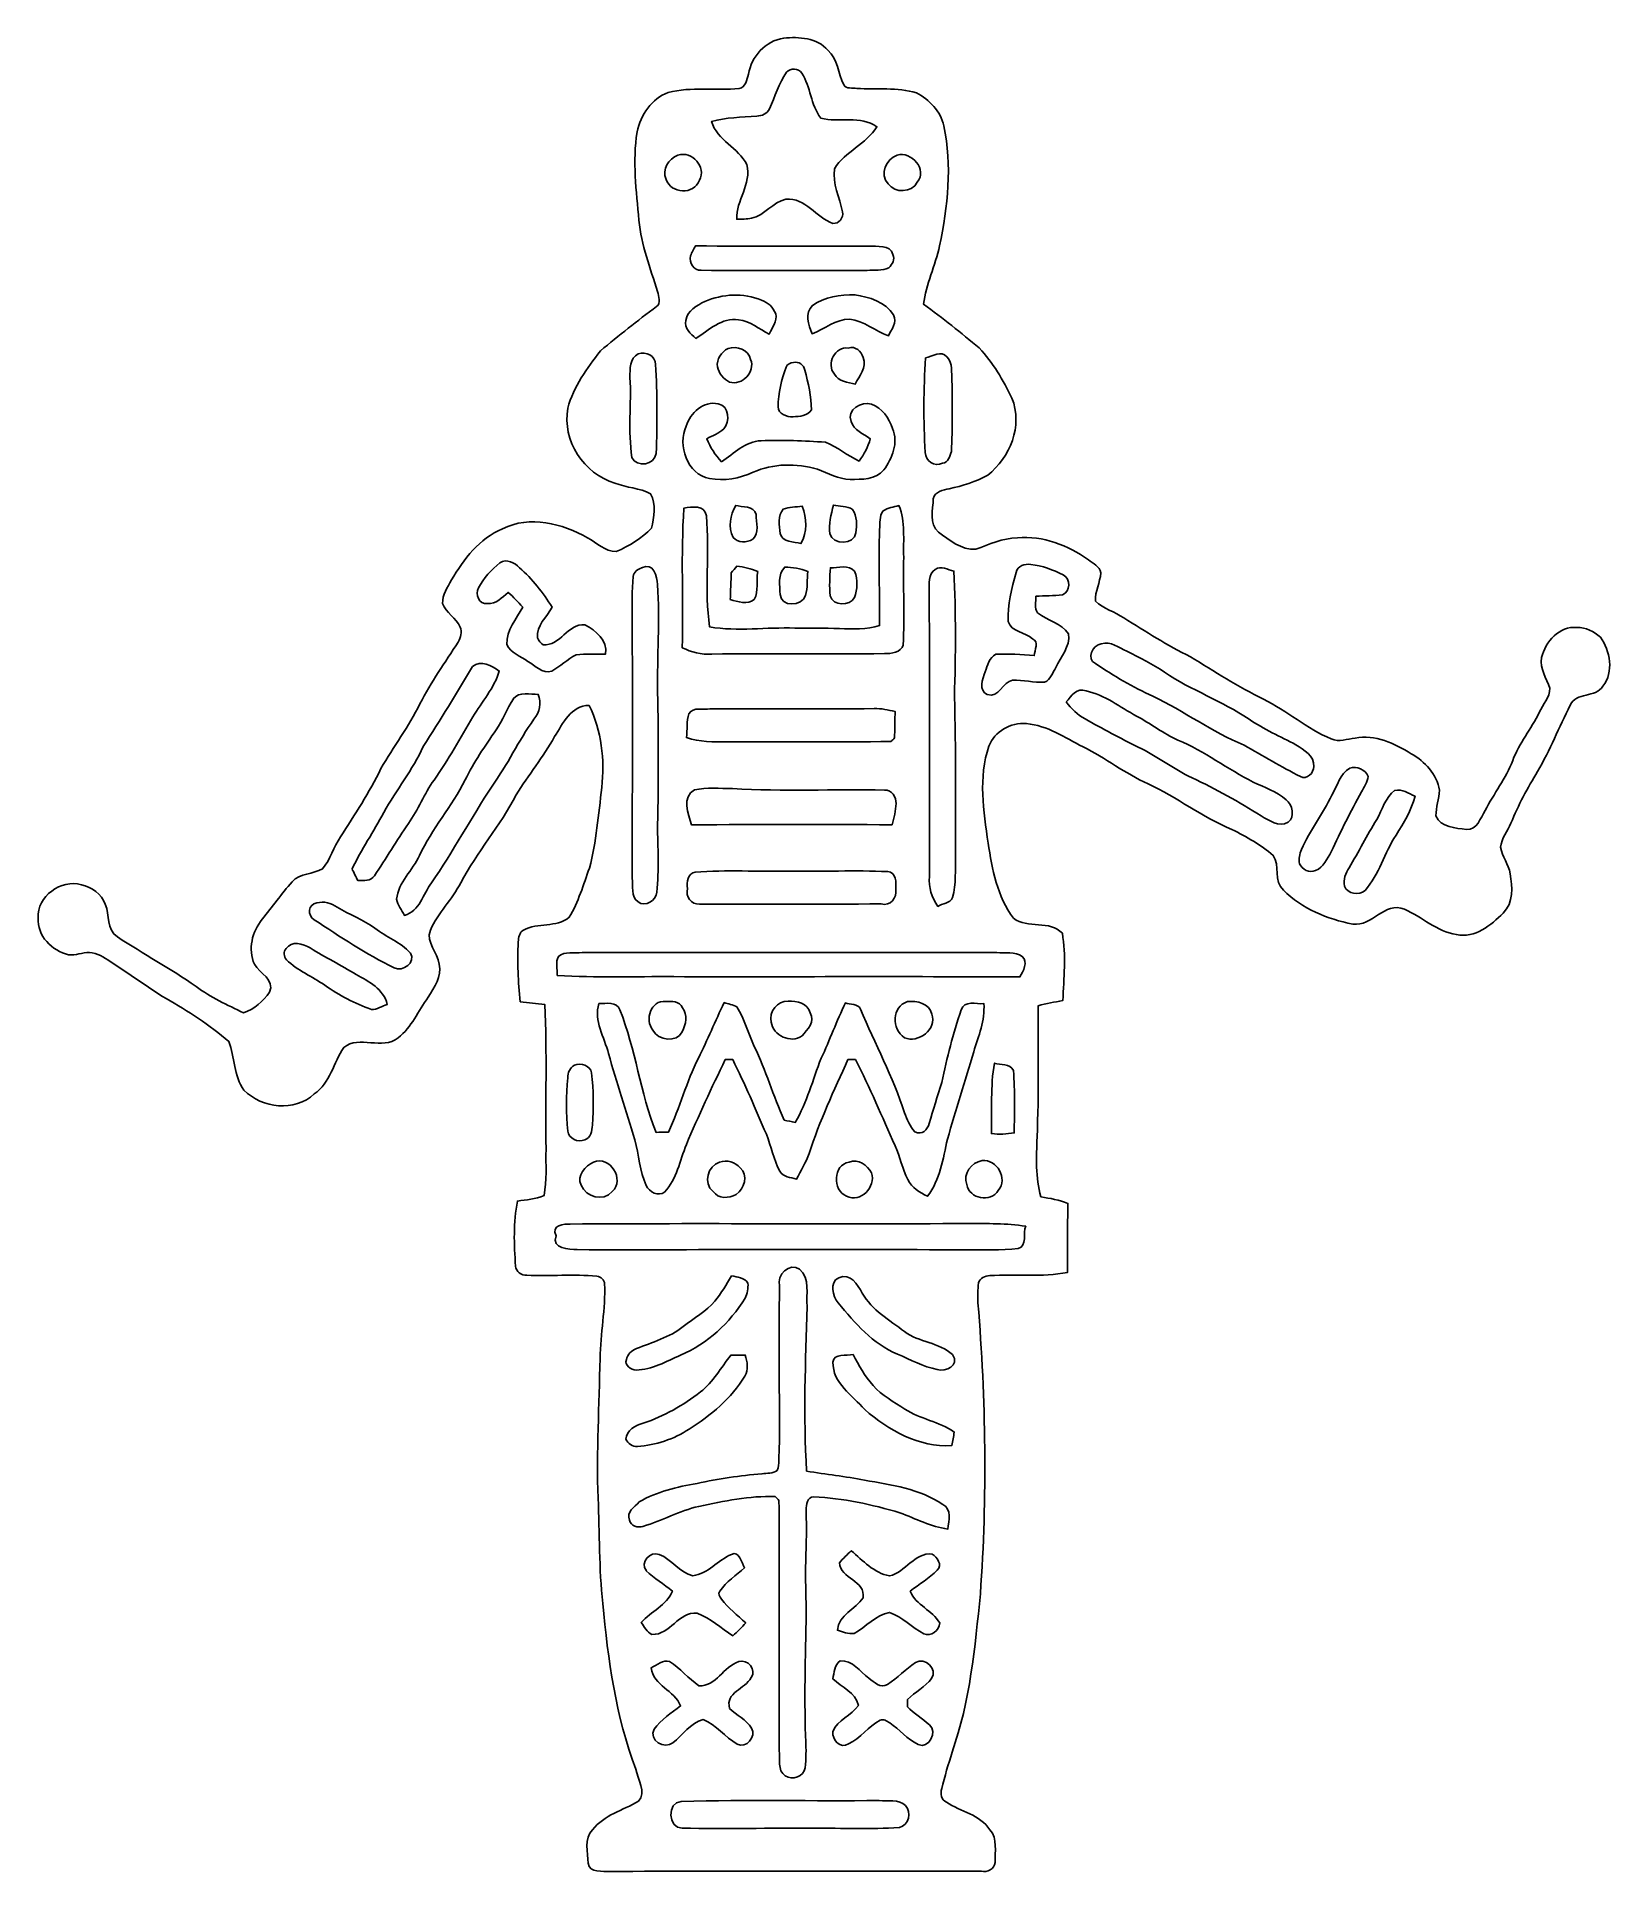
# Model space of a CAD drawing. Header units: centimetres. Extents: x -18.2 to 14, y -19.4 to 18.1.
import ezdxf

# ---------------------------------------------------------------- set-up
doc = ezdxf.new("R2010")
doc.units = ezdxf.units.CM
doc.header["$MEASUREMENT"] = 0
doc.layers.add('Camada 1', color=7, linetype='Continuous')

msp = doc.modelspace()

# ---------------------------------------------------------------- linework, layer by layer
at = {"layer": 'Camada 1'}
for points, knots in [([(-2.975, 18.093), (-2.666, 18.121), (-2.286, 18.104), (-2.069, 17.844), (-2.069, 17.844), (-1.864, 17.663), (-1.863, 17.371), (-1.746, 17.141), (-1.746, 17.141), (-1.702, 17.045), (-1.555, 17.086), (-1.481, 17.065), (-1.481, 17.065), (-1.074, 17.038), (-0.654, 17.094), (-0.258, 16.974), (-0.258, 16.974), (0.002, 16.835), (0.234, 16.598), (0.3, 16.302), (0.3, 16.302), (0.468, 15.491), (0.383, 14.651), (0.211, 13.848), (0.211, 13.848), (0.127, 13.444), (-0.066, 13.069), (-0.116, 12.657), (-0.116, 12.657), (0.279, 12.38), (0.648, 12.068), (1.023, 11.764), (1.023, 11.764), (1.302, 11.466), (1.51, 11.106), (1.688, 10.741), (1.688, 10.741), (1.918, 10.171), (1.65, 9.53), (1.194, 9.165), (1.194, 9.165), (0.948, 9.032), (0.681, 8.946), (0.409, 8.889), (0.409, 8.889), (0.288, 8.865), (0.113, 8.831), (0.084, 8.684), (0.084, 8.684), (0.076, 8.464), (-0.007, 8.17), (0.189, 8.005), (0.189, 8.005), (0.409, 7.836), (0.654, 7.637), (0.949, 7.653), (0.949, 7.653), (1.227, 7.746), (1.499, 7.885), (1.801, 7.883), (1.801, 7.883), (2.323, 7.939), (2.834, 7.735), (3.252, 7.435), (3.252, 7.435), (3.346, 7.364), (3.479, 7.3), (3.505, 7.172), (3.505, 7.172), (3.493, 6.975), (3.382, 6.792), (3.396, 6.593), (3.396, 6.593), (3.559, 6.436), (3.791, 6.381), (3.974, 6.249), (3.974, 6.249), (4.423, 5.978), (4.861, 5.684), (5.335, 5.457), (5.335, 5.457), (5.826, 5.158), (6.309, 4.844), (6.826, 4.588), (6.826, 4.588), (7.306, 4.352), (7.715, 3.987), (8.21, 3.78), (8.21, 3.78), (8.368, 3.707), (8.536, 3.778), (8.698, 3.796), (8.698, 3.796), (9.109, 3.881), (9.502, 3.681), (9.844, 3.477), (9.844, 3.477), (10.124, 3.318), (10.366, 3.059), (10.422, 2.731), (10.422, 2.731), (10.415, 2.555), (10.349, 2.386), (10.347, 2.209), (10.347, 2.209), (10.453, 1.969), (10.75, 1.96), (10.974, 1.93), (10.974, 1.93), (11.192, 1.916), (11.257, 2.166), (11.355, 2.315), (11.355, 2.315), (11.529, 2.664), (11.78, 2.972), (11.918, 3.338), (11.918, 3.338), (12.045, 3.693), (12.296, 3.983), (12.459, 4.321), (12.459, 4.321), (12.532, 4.483), (12.675, 4.629), (12.678, 4.813), (12.678, 4.813), (12.606, 5.018), (12.466, 5.21), (12.504, 5.441), (12.504, 5.441), (12.59, 5.761), (12.865, 6.093), (13.23, 6.053), (13.23, 6.053), (13.408, 6.06), (13.577, 5.974), (13.707, 5.859), (13.707, 5.859), (13.906, 5.571), (13.991, 5.153), (13.757, 4.857), (13.757, 4.857), (13.616, 4.606), (13.209, 4.745), (13.091, 4.465), (13.091, 4.465), (12.863, 4.018), (12.679, 3.55), (12.426, 3.115), (12.426, 3.115), (12.221, 2.776), (12.03, 2.428), (11.881, 2.061), (11.881, 2.061), (11.812, 1.896), (11.683, 1.749), (11.67, 1.565), (11.67, 1.565), (11.702, 1.375), (11.832, 1.216), (11.865, 1.025), (11.865, 1.025), (11.907, 0.757), (11.941, 0.428), (11.721, 0.223), (11.721, 0.223), (11.475, -0.03), (11.149, -0.298), (10.768, -0.218), (10.768, -0.218), (10.366, -0.158), (10.067, 0.144), (9.705, 0.301), (9.705, 0.301), (9.296, 0.467), (9.053, -0.06), (8.65, -0.003), (8.65, -0.003), (8.13, 0.096), (7.616, 0.315), (7.233, 0.689), (7.233, 0.689), (7.032, 0.874), (7.165, 1.187), (7.028, 1.4), (7.028, 1.4), (6.772, 1.613), (6.481, 1.781), (6.183, 1.928), (6.183, 1.928), (5.58, 2.18), (5.058, 2.586), (4.47, 2.864), (4.47, 2.864), (4.002, 3.069), (3.598, 3.39), (3.142, 3.618), (3.142, 3.618), (2.77, 3.805), (2.411, 4.057), (1.985, 4.091), (1.985, 4.091), (1.667, 4.122), (1.332, 3.934), (1.218, 3.632), (1.218, 3.632), (1.003, 2.991), (1.104, 2.304), (1.206, 1.652), (1.206, 1.652), (1.28, 1.117), (1.395, 0.558), (1.722, 0.116), (1.722, 0.116), (2.002, -0.099), (2.469, 0.083), (2.719, -0.191), (2.719, -0.191), (2.797, -0.642), (2.75, -1.11), (2.729, -1.566), (2.729, -1.566), (2.56, -1.595), (2.391, -1.626), (2.226, -1.671), (2.226, -1.671), (2.218, -2.566), (2.243, -3.461), (2.202, -4.356), (2.202, -4.356), (2.192, -4.761), (2.164, -5.179), (2.283, -5.572), (2.283, -5.572), (2.467, -5.609), (2.659, -5.631), (2.832, -5.709), (2.832, -5.709), (2.824, -6.179), (2.825, -6.649), (2.825, -7.119), (2.825, -7.119), (2.301, -7.214), (1.766, -7.158), (1.237, -7.182), (1.237, -7.182), (1.145, -7.193), (1.031, -7.231), (1.006, -7.332), (1.006, -7.332), (0.994, -7.467), (0.99, -7.604), (0.996, -7.741), (0.996, -7.741), (1.16, -9.717), (1.185, -11.706), (1.045, -13.685), (1.045, -13.685), (0.934, -14.772), (0.838, -15.88), (0.467, -16.916), (0.467, -16.916), (0.392, -17.163), (0.318, -17.411), (0.255, -17.661), (0.255, -17.661), (0.225, -17.76), (0.247, -17.891), (0.351, -17.939), (0.351, -17.939), (0.64, -18.133), (1.038, -18.191), (1.239, -18.501), (1.239, -18.501), (1.405, -18.683), (1.335, -18.95), (1.345, -19.172), (1.345, -19.172), (1.338, -19.3), (1.179, -19.381), (1.062, -19.344), (1.062, -19.344), (-1.467, -19.358), (-3.995, -19.339), (-6.524, -19.353), (-6.524, -19.353), (-6.662, -19.345), (-6.936, -19.39), (-6.963, -19.186), (-6.963, -19.186), (-6.977, -18.962), (-7.05, -18.685), (-6.877, -18.501), (-6.877, -18.501), (-6.639, -18.2), (-6.257, -18.104), (-5.94, -17.92), (-5.94, -17.92), (-5.76, -17.737), (-5.96, -17.464), (-5.991, -17.262), (-5.991, -17.262), (-6.403, -16.181), (-6.562, -15.025), (-6.666, -13.879), (-6.666, -13.879), (-6.749, -13.165), (-6.725, -12.445), (-6.764, -11.729), (-6.764, -11.729), (-6.797, -10.778), (-6.74, -9.828), (-6.723, -8.877), (-6.723, -8.877), (-6.71, -8.368), (-6.61, -7.863), (-6.63, -7.354), (-6.63, -7.354), (-6.631, -7.27), (-6.707, -7.208), (-6.785, -7.196), (-6.785, -7.196), (-7.262, -7.152), (-7.742, -7.196), (-8.219, -7.177), (-8.219, -7.177), (-8.327, -7.177), (-8.444, -7.105), (-8.447, -6.988), (-8.447, -6.988), (-8.482, -6.547), (-8.493, -6.098), (-8.409, -5.662), (-8.409, -5.662), (-8.227, -5.634), (-8.041, -5.617), (-7.867, -5.55), (-7.867, -5.55), (-7.802, -5.24), (-7.836, -4.917), (-7.825, -4.603), (-7.825, -4.603), (-7.843, -3.616), (-7.801, -2.629), (-7.851, -1.643), (-7.851, -1.643), (-8.019, -1.625), (-8.185, -1.608), (-8.353, -1.59), (-8.353, -1.59), (-8.399, -1.184), (-8.408, -0.775), (-8.395, -0.368), (-8.395, -0.368), (-8.385, -0.281), (-8.373, -0.171), (-8.288, -0.124), (-8.288, -0.124), (-7.996, 0.034), (-7.617, -0.084), (-7.351, 0.137), (-7.351, 0.137), (-7.165, 0.449), (-7.061, 0.802), (-6.939, 1.142), (-6.939, 1.142), (-6.797, 1.68), (-6.754, 2.236), (-6.687, 2.786), (-6.687, 2.786), (-6.622, 3.354), (-6.694, 3.946), (-6.945, 4.463), (-6.945, 4.463), (-7.319, 4.463), (-7.48, 4.094), (-7.65, 3.827), (-7.65, 3.827), (-7.884, 3.411), (-8.186, 3.04), (-8.436, 2.635), (-8.436, 2.635), (-8.761, 2.005), (-9.233, 1.466), (-9.566, 0.839), (-9.566, 0.839), (-9.744, 0.499), (-10.032, 0.226), (-10.187, -0.126), (-10.187, -0.126), (-10.287, -0.383), (-10.034, -0.579), (-10.006, -0.824), (-10.006, -0.824), (-9.942, -1.068), (-10.116, -1.298), (-10.234, -1.495), (-10.234, -1.495), (-10.428, -1.78), (-10.573, -2.108), (-10.847, -2.328), (-10.847, -2.328), (-11.169, -2.587), (-11.639, -2.266), (-11.955, -2.523), (-11.955, -2.523), (-12.166, -2.833), (-12.231, -3.247), (-12.561, -3.471), (-12.561, -3.471), (-12.955, -3.845), (-13.625, -3.767), (-13.994, -3.396), (-13.994, -3.396), (-14.209, -3.105), (-14.18, -2.721), (-14.303, -2.398), (-14.303, -2.398), (-14.701, -2.069), (-15.132, -1.775), (-15.586, -1.526), (-15.586, -1.526), (-15.972, -1.282), (-16.344, -1.017), (-16.724, -0.765), (-16.724, -0.765), (-16.853, -0.68), (-16.994, -0.598), (-17.15, -0.583), (-17.15, -0.583), (-17.294, -0.582), (-17.434, -0.648), (-17.578, -0.63), (-17.578, -0.63), (-17.912, -0.549), (-18.227, -0.241), (-18.197, 0.122), (-18.197, 0.122), (-18.227, 0.566), (-17.727, 0.919), (-17.313, 0.802), (-17.313, 0.802), (-17.103, 0.75), (-16.904, 0.615), (-16.828, 0.403), (-16.828, 0.403), (-16.731, 0.186), (-16.804, -0.119), (-16.579, -0.266), (-16.579, -0.266), (-16.049, -0.611), (-15.491, -0.913), (-14.973, -1.277), (-14.973, -1.277), (-14.673, -1.497), (-14.335, -1.658), (-14.001, -1.815), (-14.001, -1.815), (-13.788, -1.743), (-13.603, -1.575), (-13.472, -1.395), (-13.472, -1.395), (-13.356, -1.131), (-13.675, -1.015), (-13.781, -0.822), (-13.781, -0.822), (-13.916, -0.52), (-13.831, -0.153), (-13.622, 0.095), (-13.622, 0.095), (-13.417, 0.349), (-13.226, 0.615), (-13.011, 0.861), (-13.011, 0.861), (-12.85, 1.039), (-12.587, 1.014), (-12.39, 1.124), (-12.39, 1.124), (-12.227, 1.317), (-12.163, 1.571), (-12.023, 1.778), (-12.023, 1.778), (-11.732, 2.233), (-11.434, 2.685), (-11.198, 3.172), (-11.198, 3.172), (-10.94, 3.618), (-10.629, 4.032), (-10.4, 4.495), (-10.4, 4.495), (-10.18, 4.94), (-9.883, 5.34), (-9.619, 5.758), (-9.619, 5.758), (-9.569, 5.848), (-9.538, 5.965), (-9.578, 6.062), (-9.578, 6.062), (-9.66, 6.25), (-9.87, 6.353), (-9.937, 6.547), (-9.937, 6.547), (-9.948, 6.724), (-9.835, 6.877), (-9.759, 7.026), (-9.759, 7.026), (-9.506, 7.448), (-9.185, 7.878), (-8.714, 8.067), (-8.714, 8.067), (-8.159, 8.357), (-7.491, 8.178), (-6.976, 7.886), (-6.976, 7.886), (-6.783, 7.792), (-6.625, 7.593), (-6.39, 7.609), (-6.39, 7.609), (-6.12, 7.713), (-5.875, 7.883), (-5.671, 8.085), (-5.671, 8.085), (-5.626, 8.3), (-5.563, 8.579), (-5.691, 8.782), (-5.691, 8.782), (-5.912, 8.911), (-6.185, 8.904), (-6.419, 9.006), (-6.419, 9.006), (-7.054, 9.187), (-7.502, 9.876), (-7.379, 10.532), (-7.379, 10.532), (-7.27, 10.977), (-6.986, 11.349), (-6.714, 11.707), (-6.714, 11.707), (-6.339, 12.015), (-5.962, 12.324), (-5.567, 12.608), (-5.567, 12.608), (-5.474, 12.686), (-5.525, 12.815), (-5.547, 12.914), (-5.547, 12.914), (-5.692, 13.394), (-5.888, 13.865), (-5.928, 14.371), (-5.928, 14.371), (-5.981, 14.971), (-6.063, 15.577), (-5.966, 16.178), (-5.966, 16.178), (-5.887, 16.519), (-5.672, 16.86), (-5.331, 16.983), (-5.331, 16.983), (-4.857, 17.104), (-4.362, 17.017), (-3.88, 17.063), (-3.88, 17.063), (-3.743, 17.085), (-3.729, 17.248), (-3.69, 17.354), (-3.69, 17.354), (-3.633, 17.718), (-3.345, 18.04), (-2.971, 18.091), (-2.971, 18.091), (-2.971, 18.091), (-2.975, 18.093), (-2.975, 18.093)], [0, 0, 0, 0, 0.006944, 0.006944, 0.006944, 0.006944, 0.013889, 0.013889, 0.013889, 0.013889, 0.020833, 0.020833, 0.020833, 0.020833, 0.027778, 0.027778, 0.027778, 0.027778, 0.034722, 0.034722, 0.034722, 0.034722, 0.041667, 0.041667, 0.041667, 0.041667, 0.048611, 0.048611, 0.048611, 0.048611, 0.055556, 0.055556, 0.055556, 0.055556, 0.0625, 0.0625, 0.0625, 0.0625, 0.069444, 0.069444, 0.069444, 0.069444, 0.076389, 0.076389, 0.076389, 0.076389, 0.083333, 0.083333, 0.083333, 0.083333, 0.090278, 0.090278, 0.090278, 0.090278, 0.097222, 0.097222, 0.097222, 0.097222, 0.104167, 0.104167, 0.104167, 0.104167, 0.111111, 0.111111, 0.111111, 0.111111, 0.118056, 0.118056, 0.118056, 0.118056, 0.125, 0.125, 0.125, 0.125, 0.131944, 0.131944, 0.131944, 0.131944, 0.138889, 0.138889, 0.138889, 0.138889, 0.145833, 0.145833, 0.145833, 0.145833, 0.152778, 0.152778, 0.152778, 0.152778, 0.159722, 0.159722, 0.159722, 0.159722, 0.166667, 0.166667, 0.166667, 0.166667, 0.173611, 0.173611, 0.173611, 0.173611, 0.180556, 0.180556, 0.180556, 0.180556, 0.1875, 0.1875, 0.1875, 0.1875, 0.194444, 0.194444, 0.194444, 0.194444, 0.201389, 0.201389, 0.201389, 0.201389, 0.208333, 0.208333, 0.208333, 0.208333, 0.215278, 0.215278, 0.215278, 0.215278, 0.222222, 0.222222, 0.222222, 0.222222, 0.229167, 0.229167, 0.229167, 0.229167, 0.236111, 0.236111, 0.236111, 0.236111, 0.243056, 0.243056, 0.243056, 0.243056, 0.25, 0.25, 0.25, 0.25, 0.256944, 0.256944, 0.256944, 0.256944, 0.263889, 0.263889, 0.263889, 0.263889, 0.270833, 0.270833, 0.270833, 0.270833, 0.277778, 0.277778, 0.277778, 0.277778, 0.284722, 0.284722, 0.284722, 0.284722, 0.291667, 0.291667, 0.291667, 0.291667, 0.298611, 0.298611, 0.298611, 0.298611, 0.305556, 0.305556, 0.305556, 0.305556, 0.3125, 0.3125, 0.3125, 0.3125, 0.319444, 0.319444, 0.319444, 0.319444, 0.326389, 0.326389, 0.326389, 0.326389, 0.333333, 0.333333, 0.333333, 0.333333, 0.340278, 0.340278, 0.340278, 0.340278, 0.347222, 0.347222, 0.347222, 0.347222, 0.354167, 0.354167, 0.354167, 0.354167, 0.361111, 0.361111, 0.361111, 0.361111, 0.368056, 0.368056, 0.368056, 0.368056, 0.375, 0.375, 0.375, 0.375, 0.381944, 0.381944, 0.381944, 0.381944, 0.388889, 0.388889, 0.388889, 0.388889, 0.395833, 0.395833, 0.395833, 0.395833, 0.402778, 0.402778, 0.402778, 0.402778, 0.409722, 0.409722, 0.409722, 0.409722, 0.416667, 0.416667, 0.416667, 0.416667, 0.423611, 0.423611, 0.423611, 0.423611, 0.430556, 0.430556, 0.430556, 0.430556, 0.4375, 0.4375, 0.4375, 0.4375, 0.444444, 0.444444, 0.444444, 0.444444, 0.451389, 0.451389, 0.451389, 0.451389, 0.458333, 0.458333, 0.458333, 0.458333, 0.465278, 0.465278, 0.465278, 0.465278, 0.472222, 0.472222, 0.472222, 0.472222, 0.479167, 0.479167, 0.479167, 0.479167, 0.486111, 0.486111, 0.486111, 0.486111, 0.493056, 0.493056, 0.493056, 0.493056, 0.5, 0.5, 0.5, 0.5, 0.506944, 0.506944, 0.506944, 0.506944, 0.513889, 0.513889, 0.513889, 0.513889, 0.520833, 0.520833, 0.520833, 0.520833, 0.527778, 0.527778, 0.527778, 0.527778, 0.534722, 0.534722, 0.534722, 0.534722, 0.541667, 0.541667, 0.541667, 0.541667, 0.548611, 0.548611, 0.548611, 0.548611, 0.555556, 0.555556, 0.555556, 0.555556, 0.5625, 0.5625, 0.5625, 0.5625, 0.569444, 0.569444, 0.569444, 0.569444, 0.576389, 0.576389, 0.576389, 0.576389, 0.583333, 0.583333, 0.583333, 0.583333, 0.590278, 0.590278, 0.590278, 0.590278, 0.597222, 0.597222, 0.597222, 0.597222, 0.604167, 0.604167, 0.604167, 0.604167, 0.611111, 0.611111, 0.611111, 0.611111, 0.618056, 0.618056, 0.618056, 0.618056, 0.625, 0.625, 0.625, 0.625, 0.631944, 0.631944, 0.631944, 0.631944, 0.638889, 0.638889, 0.638889, 0.638889, 0.645833, 0.645833, 0.645833, 0.645833, 0.652778, 0.652778, 0.652778, 0.652778, 0.659722, 0.659722, 0.659722, 0.659722, 0.666667, 0.666667, 0.666667, 0.666667, 0.673611, 0.673611, 0.673611, 0.673611, 0.680556, 0.680556, 0.680556, 0.680556, 0.6875, 0.6875, 0.6875, 0.6875, 0.694444, 0.694444, 0.694444, 0.694444, 0.701389, 0.701389, 0.701389, 0.701389, 0.708333, 0.708333, 0.708333, 0.708333, 0.715278, 0.715278, 0.715278, 0.715278, 0.722222, 0.722222, 0.722222, 0.722222, 0.729167, 0.729167, 0.729167, 0.729167, 0.736111, 0.736111, 0.736111, 0.736111, 0.743056, 0.743056, 0.743056, 0.743056, 0.75, 0.75, 0.75, 0.75, 0.756944, 0.756944, 0.756944, 0.756944, 0.763889, 0.763889, 0.763889, 0.763889, 0.770833, 0.770833, 0.770833, 0.770833, 0.777778, 0.777778, 0.777778, 0.777778, 0.784722, 0.784722, 0.784722, 0.784722, 0.791667, 0.791667, 0.791667, 0.791667, 0.798611, 0.798611, 0.798611, 0.798611, 0.805556, 0.805556, 0.805556, 0.805556, 0.8125, 0.8125, 0.8125, 0.8125, 0.819444, 0.819444, 0.819444, 0.819444, 0.826389, 0.826389, 0.826389, 0.826389, 0.833333, 0.833333, 0.833333, 0.833333, 0.840278, 0.840278, 0.840278, 0.840278, 0.847222, 0.847222, 0.847222, 0.847222, 0.854167, 0.854167, 0.854167, 0.854167, 0.861111, 0.861111, 0.861111, 0.861111, 0.868056, 0.868056, 0.868056, 0.868056, 0.875, 0.875, 0.875, 0.875, 0.881944, 0.881944, 0.881944, 0.881944, 0.888889, 0.888889, 0.888889, 0.888889, 0.895833, 0.895833, 0.895833, 0.895833, 0.902778, 0.902778, 0.902778, 0.902778, 0.909722, 0.909722, 0.909722, 0.909722, 0.916667, 0.916667, 0.916667, 0.916667, 0.923611, 0.923611, 0.923611, 0.923611, 0.930556, 0.930556, 0.930556, 0.930556, 0.9375, 0.9375, 0.9375, 0.9375, 0.944444, 0.944444, 0.944444, 0.944444, 0.951389, 0.951389, 0.951389, 0.951389, 0.958333, 0.958333, 0.958333, 0.958333, 0.965278, 0.965278, 0.965278, 0.965278, 0.972222, 0.972222, 0.972222, 0.972222, 0.979167, 0.979167, 0.979167, 0.979167, 0.986111, 0.986111, 0.986111, 0.986111, 1, 1, 1, 1]), ([(-2.913, 17.397), (-3.074, 17.169), (-3.147, 16.897), (-3.264, 16.648), (-3.264, 16.648), (-3.308, 16.546), (-3.42, 16.505), (-3.523, 16.498), (-3.523, 16.498), (-3.832, 16.477), (-4.145, 16.473), (-4.446, 16.391), (-4.446, 16.391), (-4.333, 16.004), (-3.895, 15.856), (-3.726, 15.508), (-3.726, 15.508), (-3.619, 15.115), (-3.949, 14.78), (-3.932, 14.392), (-3.932, 14.392), (-3.83, 14.396), (-3.728, 14.394), (-3.627, 14.413), (-3.627, 14.413), (-3.359, 14.476), (-3.194, 14.745), (-2.925, 14.8), (-2.925, 14.8), (-2.527, 14.84), (-2.312, 14.425), (-1.968, 14.309), (-1.968, 14.309), (-1.846, 14.295), (-1.744, 14.426), (-1.772, 14.543), (-1.772, 14.543), (-1.823, 14.839), (-1.984, 15.115), (-1.935, 15.425), (-1.935, 15.425), (-1.72, 15.782), (-1.284, 15.924), (-1.069, 16.282), (-1.069, 16.282), (-1.4, 16.518), (-1.843, 16.361), (-2.214, 16.46), (-2.214, 16.46), (-2.423, 16.731), (-2.42, 17.095), (-2.602, 17.379), (-2.602, 17.379), (-2.67, 17.479), (-2.836, 17.49), (-2.914, 17.397), (-2.914, 17.397), (-2.914, 17.397), (-2.913, 17.397), (-2.913, 17.397)], [0, 0, 0, 0, 0.0625, 0.0625, 0.0625, 0.0625, 0.125, 0.125, 0.125, 0.125, 0.1875, 0.1875, 0.1875, 0.1875, 0.25, 0.25, 0.25, 0.25, 0.3125, 0.3125, 0.3125, 0.3125, 0.375, 0.375, 0.375, 0.375, 0.4375, 0.4375, 0.4375, 0.4375, 0.5, 0.5, 0.5, 0.5, 0.5625, 0.5625, 0.5625, 0.5625, 0.625, 0.625, 0.625, 0.625, 0.6875, 0.6875, 0.6875, 0.6875, 0.75, 0.75, 0.75, 0.75, 0.8125, 0.8125, 0.8125, 0.8125, 0.875, 0.875, 0.875, 0.875, 1, 1, 1, 1]), ([(-5.134, 15.703), (-5.32, 15.63), (-5.469, 15.411), (-5.372, 15.208), (-5.372, 15.208), (-5.278, 14.913), (-4.802, 14.884), (-4.694, 15.19), (-4.694, 15.19), (-4.538, 15.46), (-4.846, 15.794), (-5.134, 15.703), (-5.134, 15.703), (-5.134, 15.703), (-5.134, 15.703), (-5.134, 15.703)], [0, 0, 0, 0, 0.2, 0.2, 0.2, 0.2, 0.4, 0.4, 0.4, 0.4, 0.6, 0.6, 0.6, 0.6, 1, 1, 1, 1]), ([(-0.654, 15.703), (-0.881, 15.627), (-1.019, 15.31), (-0.841, 15.117), (-0.841, 15.117), (-0.696, 14.923), (-0.359, 14.928), (-0.244, 15.15), (-0.244, 15.15), (-0.026, 15.404), (-0.363, 15.79), (-0.654, 15.703), (-0.654, 15.703), (-0.654, 15.703), (-0.654, 15.703), (-0.654, 15.703)], [0, 0, 0, 0, 0.2, 0.2, 0.2, 0.2, 0.4, 0.4, 0.4, 0.4, 0.6, 0.6, 0.6, 0.6, 1, 1, 1, 1]), ([(-4.773, 13.85), (-4.81, 13.783), (-4.85, 13.717), (-4.872, 13.644), (-4.872, 13.644), (-4.91, 13.508), (-4.806, 13.342), (-4.656, 13.35), (-4.656, 13.35), (-3.526, 13.345), (-2.396, 13.351), (-1.266, 13.349), (-1.266, 13.349), (-1.123, 13.369), (-0.958, 13.33), (-0.825, 13.403), (-0.825, 13.403), (-0.759, 13.469), (-0.689, 13.576), (-0.74, 13.67), (-0.74, 13.67), (-0.799, 13.885), (-1.069, 13.828), (-1.231, 13.846), (-1.231, 13.846), (-2.412, 13.848), (-3.592, 13.836), (-4.773, 13.85), (-4.773, 13.85), (-4.773, 13.85), (-4.773, 13.85), (-4.773, 13.85)], [0, 0, 0, 0, 0.111111, 0.111111, 0.111111, 0.111111, 0.222222, 0.222222, 0.222222, 0.222222, 0.333333, 0.333333, 0.333333, 0.333333, 0.444444, 0.444444, 0.444444, 0.444444, 0.555556, 0.555556, 0.555556, 0.555556, 0.666667, 0.666667, 0.666667, 0.666667, 0.777778, 0.777778, 0.777778, 0.777778, 1, 1, 1, 1]), ([(-4.582, 12.714), (-4.742, 12.635), (-4.944, 12.522), (-4.97, 12.328), (-4.97, 12.328), (-5.013, 12.158), (-4.866, 12.061), (-4.768, 11.958), (-4.768, 11.958), (-4.499, 12.127), (-4.238, 12.394), (-3.892, 12.338), (-3.892, 12.338), (-3.656, 12.316), (-3.473, 12.149), (-3.268, 12.048), (-3.268, 12.048), (-3.208, 12.18), (-3.103, 12.304), (-3.133, 12.462), (-3.133, 12.462), (-3.192, 12.601), (-3.29, 12.693), (-3.427, 12.739), (-3.427, 12.739), (-3.793, 12.902), (-4.22, 12.867), (-4.582, 12.713), (-4.582, 12.713), (-4.582, 12.713), (-4.582, 12.714), (-4.582, 12.714)], [0, 0, 0, 0, 0.111111, 0.111111, 0.111111, 0.111111, 0.222222, 0.222222, 0.222222, 0.222222, 0.333333, 0.333333, 0.333333, 0.333333, 0.444444, 0.444444, 0.444444, 0.444444, 0.555556, 0.555556, 0.555556, 0.555556, 0.666667, 0.666667, 0.666667, 0.666667, 0.777778, 0.777778, 0.777778, 0.777778, 1, 1, 1, 1]), ([(-2.383, 12.633), (-2.542, 12.477), (-2.468, 12.234), (-2.393, 12.054), (-2.393, 12.054), (-2.136, 12.151), (-1.91, 12.356), (-1.623, 12.353), (-1.623, 12.353), (-1.329, 12.316), (-1.103, 12.11), (-0.833, 12.009), (-0.833, 12.009), (-0.775, 12.143), (-0.646, 12.28), (-0.732, 12.438), (-0.732, 12.438), (-0.889, 12.707), (-1.228, 12.806), (-1.517, 12.85), (-1.517, 12.85), (-1.816, 12.855), (-2.134, 12.813), (-2.383, 12.633), (-2.383, 12.633), (-2.383, 12.633), (-2.383, 12.633), (-2.383, 12.633)], [0, 0, 0, 0, 0.125, 0.125, 0.125, 0.125, 0.25, 0.25, 0.25, 0.25, 0.375, 0.375, 0.375, 0.375, 0.5, 0.5, 0.5, 0.5, 0.625, 0.625, 0.625, 0.625, 0.75, 0.75, 0.75, 0.75, 1, 1, 1, 1]), ([(-5.942, 11.644), (-6.119, 11.555), (-6.113, 11.334), (-6.111, 11.162), (-6.111, 11.162), (-6.079, 10.617), (-6.156, 10.067), (-6.071, 9.526), (-6.071, 9.526), (-5.975, 9.309), (-5.602, 9.378), (-5.577, 9.611), (-5.577, 9.611), (-5.553, 10.216), (-5.552, 10.824), (-5.587, 11.429), (-5.587, 11.429), (-5.59, 11.6), (-5.787, 11.703), (-5.942, 11.644), (-5.942, 11.644), (-5.942, 11.644), (-5.942, 11.644), (-5.942, 11.644)], [0, 0, 0, 0, 0.142857, 0.142857, 0.142857, 0.142857, 0.285714, 0.285714, 0.285714, 0.285714, 0.428571, 0.428571, 0.428571, 0.428571, 0.571429, 0.571429, 0.571429, 0.571429, 0.714286, 0.714286, 0.714286, 0.714286, 1, 1, 1, 1]), ([(-4.109, 11.75), (-4.25, 11.691), (-4.34, 11.53), (-4.327, 11.379), (-4.327, 11.379), (-4.295, 11.247), (-4.201, 11.125), (-4.076, 11.068), (-4.076, 11.068), (-3.824, 10.986), (-3.542, 11.28), (-3.648, 11.528), (-3.648, 11.528), (-3.687, 11.728), (-3.928, 11.815), (-4.108, 11.75), (-4.108, 11.75), (-4.108, 11.75), (-4.109, 11.75), (-4.109, 11.75)], [0, 0, 0, 0, 0.166667, 0.166667, 0.166667, 0.166667, 0.333333, 0.333333, 0.333333, 0.333333, 0.5, 0.5, 0.5, 0.5, 0.666667, 0.666667, 0.666667, 0.666667, 1, 1, 1, 1]), ([(-1.936, 11.232), (-1.861, 11.071), (-1.657, 11.067), (-1.511, 11.026), (-1.511, 11.026), (-1.426, 11.196), (-1.268, 11.363), (-1.349, 11.57), (-1.349, 11.57), (-1.386, 11.693), (-1.507, 11.814), (-1.652, 11.76), (-1.652, 11.76), (-1.922, 11.809), (-2.112, 11.433), (-1.936, 11.231), (-1.936, 11.231), (-1.936, 11.231), (-1.936, 11.232), (-1.936, 11.232)], [0, 0, 0, 0, 0.166667, 0.166667, 0.166667, 0.166667, 0.333333, 0.333333, 0.333333, 0.333333, 0.5, 0.5, 0.5, 0.5, 0.666667, 0.666667, 0.666667, 0.666667, 1, 1, 1, 1]), ([(-0.074, 11.563), (-0.116, 10.921), (-0.123, 10.274), (-0.08, 9.631), (-0.08, 9.631), (-0.075, 9.46), (0.101, 9.32), (0.273, 9.411), (0.273, 9.411), (0.392, 9.418), (0.419, 9.558), (0.452, 9.649), (0.452, 9.649), (0.484, 10.129), (0.469, 10.611), (0.465, 11.092), (0.465, 11.092), (0.446, 11.255), (0.49, 11.457), (0.36, 11.585), (0.36, 11.585), (0.249, 11.718), (0.063, 11.592), (-0.073, 11.563), (-0.073, 11.563), (-0.073, 11.563), (-0.074, 11.563), (-0.074, 11.563)], [0, 0, 0, 0, 0.125, 0.125, 0.125, 0.125, 0.25, 0.25, 0.25, 0.25, 0.375, 0.375, 0.375, 0.375, 0.5, 0.5, 0.5, 0.5, 0.625, 0.625, 0.625, 0.625, 0.75, 0.75, 0.75, 0.75, 1, 1, 1, 1]), ([(-2.77, 11.469), (-2.829, 11.453), (-2.907, 11.447), (-2.92, 11.37), (-2.92, 11.37), (-3.027, 11.117), (-3.077, 10.837), (-3.088, 10.564), (-3.088, 10.564), (-3.078, 10.412), (-2.911, 10.356), (-2.781, 10.357), (-2.781, 10.357), (-2.647, 10.368), (-2.48, 10.373), (-2.404, 10.501), (-2.404, 10.501), (-2.405, 10.777), (-2.473, 11.047), (-2.537, 11.314), (-2.537, 11.314), (-2.565, 11.412), (-2.666, 11.494), (-2.77, 11.47), (-2.77, 11.47), (-2.77, 11.47), (-2.77, 11.469), (-2.77, 11.469)], [0, 0, 0, 0, 0.125, 0.125, 0.125, 0.125, 0.25, 0.25, 0.25, 0.25, 0.375, 0.375, 0.375, 0.375, 0.5, 0.5, 0.5, 0.5, 0.625, 0.625, 0.625, 0.625, 0.75, 0.75, 0.75, 0.75, 1, 1, 1, 1]), ([(-4.964, 10.17), (-5.145, 9.778), (-4.942, 9.182), (-4.488, 9.099), (-4.488, 9.099), (-4.187, 9.035), (-3.876, 9.104), (-3.597, 9.224), (-3.597, 9.224), (-3.187, 9.41), (-2.71, 9.411), (-2.281, 9.289), (-2.281, 9.289), (-2.064, 9.207), (-1.855, 9.083), (-1.617, 9.078), (-1.617, 9.078), (-1.384, 9.082), (-1.087, 9.068), (-0.926, 9.272), (-0.926, 9.272), (-0.756, 9.51), (-0.621, 9.827), (-0.752, 10.117), (-0.752, 10.117), (-0.815, 10.332), (-0.96, 10.54), (-1.179, 10.614), (-1.179, 10.614), (-1.381, 10.688), (-1.686, 10.5), (-1.597, 10.261), (-1.597, 10.261), (-1.538, 10.08), (-1.347, 10.009), (-1.203, 9.91), (-1.203, 9.91), (-1.252, 9.745), (-1.328, 9.589), (-1.431, 9.452), (-1.431, 9.452), (-1.668, 9.566), (-1.874, 9.736), (-2.116, 9.84), (-2.116, 9.84), (-2.552, 9.868), (-2.992, 9.89), (-3.429, 9.868), (-3.429, 9.868), (-3.761, 9.862), (-3.983, 9.607), (-4.241, 9.441), (-4.241, 9.441), (-4.372, 9.574), (-4.471, 9.737), (-4.542, 9.909), (-4.542, 9.909), (-4.426, 9.974), (-4.295, 10.019), (-4.196, 10.11), (-4.196, 10.11), (-4.062, 10.259), (-4.083, 10.579), (-4.308, 10.624), (-4.308, 10.624), (-4.611, 10.69), (-4.875, 10.439), (-4.963, 10.17), (-4.963, 10.17), (-4.963, 10.17), (-4.964, 10.17), (-4.964, 10.17)], [0, 0, 0, 0, 0.052632, 0.052632, 0.052632, 0.052632, 0.105263, 0.105263, 0.105263, 0.105263, 0.157895, 0.157895, 0.157895, 0.157895, 0.210526, 0.210526, 0.210526, 0.210526, 0.263158, 0.263158, 0.263158, 0.263158, 0.315789, 0.315789, 0.315789, 0.315789, 0.368421, 0.368421, 0.368421, 0.368421, 0.421053, 0.421053, 0.421053, 0.421053, 0.473684, 0.473684, 0.473684, 0.473684, 0.526316, 0.526316, 0.526316, 0.526316, 0.578947, 0.578947, 0.578947, 0.578947, 0.631579, 0.631579, 0.631579, 0.631579, 0.684211, 0.684211, 0.684211, 0.684211, 0.736842, 0.736842, 0.736842, 0.736842, 0.789474, 0.789474, 0.789474, 0.789474, 0.842105, 0.842105, 0.842105, 0.842105, 0.894737, 0.894737, 0.894737, 0.894737, 1, 1, 1, 1]), ([(-5.01, 8.493), (-5.075, 7.544), (-5.018, 6.592), (-5.045, 5.641), (-5.045, 5.641), (-4.856, 5.553), (-4.651, 5.495), (-4.44, 5.513), (-4.44, 5.513), (-3.264, 5.526), (-2.087, 5.504), (-0.912, 5.523), (-0.912, 5.523), (-0.78, 5.52), (-0.573, 5.539), (-0.532, 5.697), (-0.532, 5.697), (-0.503, 6.295), (-0.533, 6.895), (-0.52, 7.493), (-0.52, 7.493), (-0.532, 7.843), (-0.485, 8.212), (-0.617, 8.545), (-0.617, 8.545), (-0.725, 8.511), (-0.847, 8.509), (-0.938, 8.437), (-0.938, 8.437), (-1.025, 8.334), (-1, 8.18), (-1.016, 8.058), (-1.016, 8.058), (-1.03, 7.404), (-1.015, 6.749), (-1.013, 6.095), (-1.013, 6.095), (-1.28, 6.016), (-1.559, 6.021), (-1.834, 6.033), (-1.834, 6.033), (-2.138, 6.044), (-2.442, 6.036), (-2.746, 6.043), (-2.746, 6.043), (-3.326, 6.062), (-3.908, 5.971), (-4.485, 6.067), (-4.485, 6.067), (-4.596, 6.82), (-4.48, 7.583), (-4.55, 8.337), (-4.55, 8.337), (-4.586, 8.568), (-4.841, 8.516), (-5.011, 8.494), (-5.011, 8.494), (-5.011, 8.494), (-5.01, 8.493), (-5.01, 8.493)], [0, 0, 0, 0, 0.0625, 0.0625, 0.0625, 0.0625, 0.125, 0.125, 0.125, 0.125, 0.1875, 0.1875, 0.1875, 0.1875, 0.25, 0.25, 0.25, 0.25, 0.3125, 0.3125, 0.3125, 0.3125, 0.375, 0.375, 0.375, 0.375, 0.4375, 0.4375, 0.4375, 0.4375, 0.5, 0.5, 0.5, 0.5, 0.5625, 0.5625, 0.5625, 0.5625, 0.625, 0.625, 0.625, 0.625, 0.6875, 0.6875, 0.6875, 0.6875, 0.75, 0.75, 0.75, 0.75, 0.8125, 0.8125, 0.8125, 0.8125, 0.875, 0.875, 0.875, 0.875, 1, 1, 1, 1]), ([(-3.952, 8.548), (-4.063, 8.351), (-4.114, 8.106), (-4.005, 7.894), (-4.005, 7.894), (-3.911, 7.78), (-3.722, 7.785), (-3.604, 7.858), (-3.604, 7.858), (-3.461, 7.982), (-3.531, 8.202), (-3.535, 8.363), (-3.535, 8.363), (-3.575, 8.544), (-3.825, 8.51), (-3.952, 8.548), (-3.952, 8.548), (-3.952, 8.548), (-3.952, 8.548), (-3.952, 8.548)], [0, 0, 0, 0, 0.166667, 0.166667, 0.166667, 0.166667, 0.333333, 0.333333, 0.333333, 0.333333, 0.5, 0.5, 0.5, 0.5, 0.666667, 0.666667, 0.666667, 0.666667, 1, 1, 1, 1]), ([(-2.983, 8.471), (-3.1, 8.341), (-3.061, 8.133), (-3.042, 7.976), (-3.042, 7.976), (-3.004, 7.787), (-2.756, 7.81), (-2.621, 7.767), (-2.621, 7.767), (-2.48, 8.004), (-2.499, 8.285), (-2.595, 8.533), (-2.595, 8.533), (-2.724, 8.514), (-2.86, 8.518), (-2.983, 8.471), (-2.983, 8.471), (-2.983, 8.471), (-2.983, 8.471), (-2.983, 8.471)], [0, 0, 0, 0, 0.166667, 0.166667, 0.166667, 0.166667, 0.333333, 0.333333, 0.333333, 0.333333, 0.5, 0.5, 0.5, 0.5, 0.666667, 0.666667, 0.666667, 0.666667, 1, 1, 1, 1]), ([(-1.958, 8.554), (-2.002, 8.362), (-2.054, 8.166), (-2.03, 7.967), (-2.03, 7.967), (-1.965, 7.739), (-1.531, 7.738), (-1.498, 7.99), (-1.498, 7.99), (-1.476, 8.15), (-1.471, 8.327), (-1.565, 8.466), (-1.565, 8.466), (-1.68, 8.542), (-1.834, 8.52), (-1.958, 8.555), (-1.958, 8.555), (-1.958, 8.555), (-1.958, 8.554), (-1.958, 8.554)], [0, 0, 0, 0, 0.166667, 0.166667, 0.166667, 0.166667, 0.333333, 0.333333, 0.333333, 0.333333, 0.5, 0.5, 0.5, 0.5, 0.666667, 0.666667, 0.666667, 0.666667, 1, 1, 1, 1]), ([(-8.766, 7.377), (-8.942, 7.236), (-9.101, 7.062), (-9.206, 6.862), (-9.206, 6.862), (-9.284, 6.736), (-9.19, 6.519), (-9.028, 6.542), (-9.028, 6.542), (-8.843, 6.523), (-8.728, 6.674), (-8.597, 6.77), (-8.597, 6.77), (-8.493, 6.677), (-8.396, 6.576), (-8.302, 6.472), (-8.302, 6.472), (-8.426, 6.226), (-8.642, 6.001), (-8.627, 5.709), (-8.627, 5.709), (-8.549, 5.531), (-8.342, 5.469), (-8.196, 5.358), (-8.196, 5.358), (-8.043, 5.28), (-7.904, 5.102), (-7.71, 5.16), (-7.71, 5.16), (-7.539, 5.264), (-7.39, 5.403), (-7.213, 5.497), (-7.213, 5.497), (-7.015, 5.525), (-6.811, 5.498), (-6.611, 5.512), (-6.611, 5.512), (-6.565, 5.793), (-6.802, 5.992), (-7.03, 6.106), (-7.03, 6.106), (-7.386, 6.148), (-7.533, 5.666), (-7.885, 5.703), (-7.885, 5.703), (-7.935, 5.738), (-7.981, 5.783), (-8.002, 5.841), (-8.002, 5.841), (-8.027, 6.099), (-7.808, 6.263), (-7.702, 6.471), (-7.702, 6.471), (-7.885, 6.767), (-8.105, 7.044), (-8.365, 7.276), (-8.365, 7.276), (-8.468, 7.372), (-8.631, 7.473), (-8.766, 7.377), (-8.766, 7.377), (-8.766, 7.377), (-8.766, 7.377), (-8.766, 7.377)], [0, 0, 0, 0, 0.058824, 0.058824, 0.058824, 0.058824, 0.117647, 0.117647, 0.117647, 0.117647, 0.176471, 0.176471, 0.176471, 0.176471, 0.235294, 0.235294, 0.235294, 0.235294, 0.294118, 0.294118, 0.294118, 0.294118, 0.352941, 0.352941, 0.352941, 0.352941, 0.411765, 0.411765, 0.411765, 0.411765, 0.470588, 0.470588, 0.470588, 0.470588, 0.529412, 0.529412, 0.529412, 0.529412, 0.588235, 0.588235, 0.588235, 0.588235, 0.647059, 0.647059, 0.647059, 0.647059, 0.705882, 0.705882, 0.705882, 0.705882, 0.764706, 0.764706, 0.764706, 0.764706, 0.823529, 0.823529, 0.823529, 0.823529, 0.882353, 0.882353, 0.882353, 0.882353, 1, 1, 1, 1]), ([(-5.872, 7.272), (-5.957, 7.253), (-6.03, 7.183), (-6.044, 7.096), (-6.044, 7.096), (-6.074, 6.808), (-6.065, 6.517), (-6.066, 6.228), (-6.066, 6.228), (-6.057, 4.464), (-6.065, 2.7), (-6.064, 0.935), (-6.064, 0.935), (-6.04, 0.78), (-6.105, 0.555), (-5.947, 0.452), (-5.947, 0.452), (-5.798, 0.336), (-5.575, 0.474), (-5.564, 0.648), (-5.564, 0.648), (-5.513, 1.103), (-5.546, 1.562), (-5.548, 2.019), (-5.548, 2.019), (-5.527, 2.924), (-5.529, 3.83), (-5.547, 4.735), (-5.547, 4.735), (-5.557, 5.467), (-5.501, 6.199), (-5.547, 6.93), (-5.547, 6.93), (-5.557, 7.097), (-5.629, 7.399), (-5.873, 7.272), (-5.873, 7.272), (-5.873, 7.272), (-5.872, 7.272), (-5.872, 7.272)], [0, 0, 0, 0, 0.090909, 0.090909, 0.090909, 0.090909, 0.181818, 0.181818, 0.181818, 0.181818, 0.272727, 0.272727, 0.272727, 0.272727, 0.363636, 0.363636, 0.363636, 0.363636, 0.454545, 0.454545, 0.454545, 0.454545, 0.545455, 0.545455, 0.545455, 0.545455, 0.636364, 0.636364, 0.636364, 0.636364, 0.727273, 0.727273, 0.727273, 0.727273, 0.818182, 0.818182, 0.818182, 0.818182, 1, 1, 1, 1]), ([(-3.931, 7.307), (-3.968, 7.261), (-4.005, 7.215), (-4.042, 7.169), (-4.042, 7.169), (-4.047, 7.034), (-4.057, 6.763), (-4.062, 6.627), (-4.062, 6.627), (-3.906, 6.58), (-3.713, 6.515), (-3.572, 6.629), (-3.572, 6.629), (-3.478, 6.8), (-3.534, 7.012), (-3.503, 7.197), (-3.503, 7.197), (-3.638, 7.258), (-3.784, 7.292), (-3.931, 7.307), (-3.931, 7.307), (-3.931, 7.307), (-3.931, 7.307), (-3.931, 7.307)], [0, 0, 0, 0, 0.142857, 0.142857, 0.142857, 0.142857, 0.285714, 0.285714, 0.285714, 0.285714, 0.428571, 0.428571, 0.428571, 0.428571, 0.571429, 0.571429, 0.571429, 0.571429, 0.714286, 0.714286, 0.714286, 0.714286, 1, 1, 1, 1]), ([(-2.951, 7.287), (-3.098, 7.141), (-3.049, 6.91), (-3.044, 6.728), (-3.044, 6.728), (-3.027, 6.465), (-2.595, 6.487), (-2.525, 6.709), (-2.525, 6.709), (-2.476, 6.867), (-2.5, 7.038), (-2.477, 7.2), (-2.477, 7.2), (-2.628, 7.257), (-2.79, 7.289), (-2.951, 7.287), (-2.951, 7.287), (-2.951, 7.287), (-2.951, 7.287), (-2.951, 7.287)], [0, 0, 0, 0, 0.166667, 0.166667, 0.166667, 0.166667, 0.333333, 0.333333, 0.333333, 0.333333, 0.5, 0.5, 0.5, 0.5, 0.666667, 0.666667, 0.666667, 0.666667, 1, 1, 1, 1]), ([(-2.016, 7.275), (-2.034, 7.084), (-2.04, 6.893), (-2.023, 6.702), (-2.023, 6.702), (-1.961, 6.49), (-1.627, 6.488), (-1.525, 6.665), (-1.525, 6.665), (-1.468, 6.835), (-1.45, 7.035), (-1.524, 7.203), (-1.524, 7.203), (-1.64, 7.35), (-1.863, 7.268), (-2.016, 7.275), (-2.016, 7.275), (-2.016, 7.275), (-2.016, 7.275), (-2.016, 7.275)], [0, 0, 0, 0, 0.166667, 0.166667, 0.166667, 0.166667, 0.333333, 0.333333, 0.333333, 0.333333, 0.5, 0.5, 0.5, 0.5, 0.666667, 0.666667, 0.666667, 0.666667, 1, 1, 1, 1]), ([(0.121, 7.241), (-0.024, 7.145), (0.005, 6.939), (0, 6.793), (0, 6.793), (0.011, 4.852), (0.001, 2.911), (0.005, 0.97), (0.005, 0.97), (-0.017, 0.747), (0.05, 0.537), (0.178, 0.357), (0.178, 0.357), (0.257, 0.423), (0.435, 0.415), (0.473, 0.537), (0.473, 0.537), (0.56, 0.815), (0.525, 1.11), (0.536, 1.395), (0.536, 1.395), (0.528, 2.477), (0.551, 3.56), (0.514, 4.642), (0.514, 4.642), (0.543, 5.497), (0.545, 6.353), (0.505, 7.208), (0.505, 7.208), (0.382, 7.227), (0.24, 7.327), (0.122, 7.242), (0.122, 7.242), (0.122, 7.242), (0.121, 7.241), (0.121, 7.241)], [0, 0, 0, 0, 0.1, 0.1, 0.1, 0.1, 0.2, 0.2, 0.2, 0.2, 0.3, 0.3, 0.3, 0.3, 0.4, 0.4, 0.4, 0.4, 0.5, 0.5, 0.5, 0.5, 0.6, 0.6, 0.6, 0.6, 0.7, 0.7, 0.7, 0.7, 0.8, 0.8, 0.8, 0.8, 1, 1, 1, 1]), ([(1.774, 7.176), (1.683, 6.852), (1.594, 6.516), (1.614, 6.178), (1.614, 6.178), (1.675, 5.963), (1.964, 5.957), (2.11, 5.823), (2.11, 5.823), (2.247, 5.76), (2.153, 5.597), (2.144, 5.48), (2.144, 5.48), (1.883, 5.498), (1.621, 5.525), (1.359, 5.507), (1.359, 5.507), (1.224, 5.443), (1.197, 5.276), (1.141, 5.152), (1.141, 5.152), (1.089, 5.002), (0.999, 4.773), (1.184, 4.684), (1.184, 4.684), (1.433, 4.614), (1.494, 4.942), (1.703, 4.979), (1.703, 4.979), (1.922, 4.986), (2.138, 4.924), (2.358, 4.938), (2.358, 4.938), (2.479, 4.99), (2.52, 5.133), (2.587, 5.236), (2.587, 5.236), (2.683, 5.458), (2.888, 5.664), (2.844, 5.923), (2.844, 5.923), (2.7, 6.143), (2.41, 6.195), (2.214, 6.356), (2.214, 6.356), (2.134, 6.447), (2.187, 6.582), (2.178, 6.694), (2.178, 6.694), (2.36, 6.707), (2.544, 6.694), (2.724, 6.725), (2.724, 6.725), (2.885, 6.788), (2.896, 7.05), (2.739, 7.127), (2.739, 7.127), (2.533, 7.236), (2.308, 7.314), (2.076, 7.344), (2.076, 7.344), (1.952, 7.36), (1.802, 7.318), (1.775, 7.178), (1.775, 7.178), (1.775, 7.178), (1.774, 7.176), (1.774, 7.176)], [0, 0, 0, 0, 0.055556, 0.055556, 0.055556, 0.055556, 0.111111, 0.111111, 0.111111, 0.111111, 0.166667, 0.166667, 0.166667, 0.166667, 0.222222, 0.222222, 0.222222, 0.222222, 0.277778, 0.277778, 0.277778, 0.277778, 0.333333, 0.333333, 0.333333, 0.333333, 0.388889, 0.388889, 0.388889, 0.388889, 0.444444, 0.444444, 0.444444, 0.444444, 0.5, 0.5, 0.5, 0.5, 0.555556, 0.555556, 0.555556, 0.555556, 0.611111, 0.611111, 0.611111, 0.611111, 0.666667, 0.666667, 0.666667, 0.666667, 0.722222, 0.722222, 0.722222, 0.722222, 0.777778, 0.777778, 0.777778, 0.777778, 0.833333, 0.833333, 0.833333, 0.833333, 0.888889, 0.888889, 0.888889, 0.888889, 1, 1, 1, 1]), ([(3.513, 5.72), (3.335, 5.701), (3.197, 5.41), (3.398, 5.319), (3.398, 5.319), (3.768, 5.064), (4.159, 4.837), (4.568, 4.651), (4.568, 4.651), (5.205, 4.348), (5.776, 3.92), (6.43, 3.65), (6.43, 3.65), (6.813, 3.435), (7.192, 3.211), (7.582, 3.009), (7.582, 3.009), (7.714, 2.941), (7.858, 3.083), (7.853, 3.216), (7.853, 3.216), (7.869, 3.434), (7.65, 3.555), (7.491, 3.658), (7.491, 3.658), (7.168, 3.826), (6.834, 3.977), (6.532, 4.182), (6.532, 4.182), (5.986, 4.553), (5.354, 4.771), (4.807, 5.14), (4.807, 5.14), (4.562, 5.305), (4.299, 5.442), (4.034, 5.571), (4.034, 5.571), (3.87, 5.645), (3.708, 5.777), (3.513, 5.721), (3.513, 5.721), (3.513, 5.721), (3.513, 5.72), (3.513, 5.72)], [0, 0, 0, 0, 0.083333, 0.083333, 0.083333, 0.083333, 0.166667, 0.166667, 0.166667, 0.166667, 0.25, 0.25, 0.25, 0.25, 0.333333, 0.333333, 0.333333, 0.333333, 0.416667, 0.416667, 0.416667, 0.416667, 0.5, 0.5, 0.5, 0.5, 0.583333, 0.583333, 0.583333, 0.583333, 0.666667, 0.666667, 0.666667, 0.666667, 0.75, 0.75, 0.75, 0.75, 0.833333, 0.833333, 0.833333, 0.833333, 1, 1, 1, 1]), ([(-9.324, 5.26), (-9.651, 4.71), (-9.983, 4.162), (-10.333, 3.626), (-10.333, 3.626), (-10.549, 3.146), (-10.882, 2.734), (-11.14, 2.277), (-11.14, 2.277), (-11.348, 1.889), (-11.592, 1.52), (-11.788, 1.124), (-11.788, 1.124), (-11.758, 1.064), (-11.698, 0.944), (-11.667, 0.884), (-11.667, 0.884), (-11.552, 0.889), (-11.404, 0.87), (-11.332, 0.984), (-11.332, 0.984), (-11.091, 1.334), (-10.878, 1.702), (-10.636, 2.051), (-10.636, 2.051), (-10.436, 2.332), (-10.312, 2.658), (-10.112, 2.939), (-10.112, 2.939), (-9.82, 3.351), (-9.58, 3.796), (-9.32, 4.228), (-9.32, 4.228), (-9.135, 4.538), (-8.887, 4.815), (-8.78, 5.165), (-8.78, 5.165), (-8.932, 5.266), (-9.154, 5.4), (-9.324, 5.257), (-9.324, 5.257), (-9.324, 5.257), (-9.324, 5.26), (-9.324, 5.26)], [0, 0, 0, 0, 0.083333, 0.083333, 0.083333, 0.083333, 0.166667, 0.166667, 0.166667, 0.166667, 0.25, 0.25, 0.25, 0.25, 0.333333, 0.333333, 0.333333, 0.333333, 0.416667, 0.416667, 0.416667, 0.416667, 0.5, 0.5, 0.5, 0.5, 0.583333, 0.583333, 0.583333, 0.583333, 0.666667, 0.666667, 0.666667, 0.666667, 0.75, 0.75, 0.75, 0.75, 0.833333, 0.833333, 0.833333, 0.833333, 1, 1, 1, 1]), ([(-8.493, 4.601), (-8.622, 4.395), (-8.706, 4.164), (-8.844, 3.962), (-8.844, 3.962), (-9.074, 3.634), (-9.301, 3.301), (-9.479, 2.94), (-9.479, 2.94), (-9.749, 2.402), (-10.155, 1.945), (-10.408, 1.397), (-10.408, 1.397), (-10.551, 1.091), (-10.841, 0.855), (-10.879, 0.505), (-10.879, 0.505), (-10.856, 0.384), (-10.77, 0.285), (-10.719, 0.174), (-10.719, 0.174), (-10.404, 0.259), (-10.341, 0.61), (-10.168, 0.839), (-10.168, 0.839), (-9.722, 1.476), (-9.358, 2.164), (-8.927, 2.811), (-8.927, 2.811), (-8.615, 3.25), (-8.386, 3.74), (-8.074, 4.179), (-8.074, 4.179), (-7.949, 4.321), (-7.921, 4.515), (-7.985, 4.689), (-7.985, 4.689), (-8.147, 4.683), (-8.373, 4.752), (-8.494, 4.6), (-8.494, 4.6), (-8.494, 4.6), (-8.493, 4.601), (-8.493, 4.601)], [0, 0, 0, 0, 0.083333, 0.083333, 0.083333, 0.083333, 0.166667, 0.166667, 0.166667, 0.166667, 0.25, 0.25, 0.25, 0.25, 0.333333, 0.333333, 0.333333, 0.333333, 0.416667, 0.416667, 0.416667, 0.416667, 0.5, 0.5, 0.5, 0.5, 0.583333, 0.583333, 0.583333, 0.583333, 0.666667, 0.666667, 0.666667, 0.666667, 0.75, 0.75, 0.75, 0.75, 0.833333, 0.833333, 0.833333, 0.833333, 1, 1, 1, 1]), ([(2.797, 4.535), (2.902, 4.396), (3.029, 4.273), (3.183, 4.187), (3.183, 4.187), (3.543, 3.991), (3.899, 3.788), (4.27, 3.613), (4.27, 3.613), (4.652, 3.432), (4.985, 3.164), (5.368, 2.983), (5.368, 2.983), (5.854, 2.755), (6.325, 2.495), (6.777, 2.205), (6.777, 2.205), (6.941, 2.117), (7.141, 1.969), (7.33, 2.077), (7.33, 2.077), (7.477, 2.189), (7.417, 2.433), (7.288, 2.538), (7.288, 2.538), (7.091, 2.701), (6.848, 2.792), (6.618, 2.897), (6.618, 2.897), (6.092, 3.16), (5.624, 3.53), (5.079, 3.754), (5.079, 3.754), (4.781, 3.888), (4.523, 4.095), (4.233, 4.245), (4.233, 4.245), (3.898, 4.432), (3.585, 4.673), (3.205, 4.761), (3.205, 4.761), (3.015, 4.834), (2.903, 4.65), (2.797, 4.534), (2.797, 4.534), (2.797, 4.534), (2.797, 4.535), (2.797, 4.535)], [0, 0, 0, 0, 0.076923, 0.076923, 0.076923, 0.076923, 0.153846, 0.153846, 0.153846, 0.153846, 0.230769, 0.230769, 0.230769, 0.230769, 0.307692, 0.307692, 0.307692, 0.307692, 0.384615, 0.384615, 0.384615, 0.384615, 0.461538, 0.461538, 0.461538, 0.461538, 0.538462, 0.538462, 0.538462, 0.538462, 0.615385, 0.615385, 0.615385, 0.615385, 0.692308, 0.692308, 0.692308, 0.692308, 0.769231, 0.769231, 0.769231, 0.769231, 0.846154, 0.846154, 0.846154, 0.846154, 1, 1, 1, 1]), ([(-1.122, 4.399), (-2.24, 4.383), (-3.359, 4.395), (-4.477, 4.392), (-4.477, 4.392), (-4.612, 4.361), (-4.822, 4.446), (-4.906, 4.294), (-4.906, 4.294), (-4.97, 4.142), (-4.931, 3.965), (-4.958, 3.805), (-4.958, 3.805), (-4.691, 3.712), (-4.403, 3.721), (-4.123, 3.716), (-4.123, 3.716), (-3.009, 3.727), (-1.894, 3.715), (-0.78, 3.725), (-0.78, 3.725), (-0.756, 3.75), (-0.732, 3.775), (-0.707, 3.8), (-0.707, 3.8), (-0.704, 3.935), (-0.699, 4.205), (-0.697, 4.34), (-0.697, 4.34), (-0.838, 4.368), (-0.978, 4.404), (-1.122, 4.4), (-1.122, 4.4), (-1.122, 4.4), (-1.122, 4.399), (-1.122, 4.399)], [0, 0, 0, 0, 0.1, 0.1, 0.1, 0.1, 0.2, 0.2, 0.2, 0.2, 0.3, 0.3, 0.3, 0.3, 0.4, 0.4, 0.4, 0.4, 0.5, 0.5, 0.5, 0.5, 0.6, 0.6, 0.6, 0.6, 0.7, 0.7, 0.7, 0.7, 0.8, 0.8, 0.8, 0.8, 1, 1, 1, 1]), ([(8.59, 3.183), (8.39, 3.068), (8.337, 2.817), (8.22, 2.632), (8.22, 2.632), (8.046, 2.244), (7.773, 1.911), (7.603, 1.52), (7.603, 1.52), (7.562, 1.429), (7.545, 1.33), (7.562, 1.229), (7.562, 1.229), (7.618, 1.113), (7.759, 1.027), (7.89, 1.092), (7.89, 1.092), (8.054, 1.156), (8.128, 1.332), (8.212, 1.474), (8.212, 1.474), (8.401, 1.89), (8.607, 2.297), (8.831, 2.695), (8.831, 2.695), (8.881, 2.797), (8.955, 2.896), (8.964, 3.014), (8.964, 3.014), (8.904, 3.152), (8.736, 3.232), (8.589, 3.184), (8.589, 3.184), (8.589, 3.184), (8.59, 3.183), (8.59, 3.183)], [0, 0, 0, 0, 0.1, 0.1, 0.1, 0.1, 0.2, 0.2, 0.2, 0.2, 0.3, 0.3, 0.3, 0.3, 0.4, 0.4, 0.4, 0.4, 0.5, 0.5, 0.5, 0.5, 0.6, 0.6, 0.6, 0.6, 0.7, 0.7, 0.7, 0.7, 0.8, 0.8, 0.8, 0.8, 1, 1, 1, 1]), ([(-4.796, 2.736), (-5.058, 2.599), (-4.921, 2.249), (-4.852, 2.023), (-4.852, 2.023), (-3.487, 2.036), (-2.122, 2.028), (-0.757, 2.027), (-0.757, 2.027), (-0.713, 2.166), (-0.684, 2.311), (-0.675, 2.457), (-0.675, 2.457), (-0.672, 2.588), (-0.765, 2.744), (-0.911, 2.734), (-0.911, 2.734), (-1.946, 2.755), (-2.983, 2.7), (-4.018, 2.765), (-4.018, 2.765), (-4.276, 2.761), (-4.544, 2.799), (-4.796, 2.736), (-4.796, 2.736), (-4.796, 2.736), (-4.796, 2.736), (-4.796, 2.736)], [0, 0, 0, 0, 0.125, 0.125, 0.125, 0.125, 0.25, 0.25, 0.25, 0.25, 0.375, 0.375, 0.375, 0.375, 0.5, 0.5, 0.5, 0.5, 0.625, 0.625, 0.625, 0.625, 0.75, 0.75, 0.75, 0.75, 1, 1, 1, 1]), ([(9.506, 2.727), (9.315, 2.581), (9.254, 2.332), (9.139, 2.132), (9.139, 2.132), (8.941, 1.809), (8.769, 1.472), (8.575, 1.147), (8.575, 1.147), (8.508, 1.036), (8.45, 0.91), (8.483, 0.774), (8.483, 0.774), (8.539, 0.615), (8.78, 0.57), (8.901, 0.681), (8.901, 0.681), (9.19, 1.012), (9.298, 1.45), (9.535, 1.813), (9.535, 1.813), (9.693, 2.062), (9.843, 2.321), (9.924, 2.607), (9.924, 2.607), (9.789, 2.661), (9.663, 2.766), (9.507, 2.727), (9.507, 2.727), (9.507, 2.727), (9.506, 2.727), (9.506, 2.727)], [0, 0, 0, 0, 0.111111, 0.111111, 0.111111, 0.111111, 0.222222, 0.222222, 0.222222, 0.222222, 0.333333, 0.333333, 0.333333, 0.333333, 0.444444, 0.444444, 0.444444, 0.444444, 0.555556, 0.555556, 0.555556, 0.555556, 0.666667, 0.666667, 0.666667, 0.666667, 0.777778, 0.777778, 0.777778, 0.777778, 1, 1, 1, 1]), ([(-4.78, 1.059), (-4.93, 1.041), (-4.96, 0.842), (-4.937, 0.725), (-4.937, 0.725), (-4.983, 0.561), (-4.858, 0.392), (-4.69, 0.407), (-4.69, 0.407), (-3.455, 0.405), (-2.218, 0.4), (-0.983, 0.41), (-0.983, 0.41), (-0.798, 0.351), (-0.652, 0.539), (-0.682, 0.708), (-0.682, 0.708), (-0.676, 0.847), (-0.667, 1.053), (-0.846, 1.069), (-0.846, 1.069), (-1.514, 1.1), (-2.185, 1.067), (-2.854, 1.077), (-2.854, 1.077), (-3.496, 1.067), (-4.14, 1.106), (-4.781, 1.059), (-4.781, 1.059), (-4.781, 1.059), (-4.78, 1.059), (-4.78, 1.059)], [0, 0, 0, 0, 0.111111, 0.111111, 0.111111, 0.111111, 0.222222, 0.222222, 0.222222, 0.222222, 0.333333, 0.333333, 0.333333, 0.333333, 0.444444, 0.444444, 0.444444, 0.444444, 0.555556, 0.555556, 0.555556, 0.555556, 0.666667, 0.666667, 0.666667, 0.666667, 0.777778, 0.777778, 0.777778, 0.777778, 1, 1, 1, 1]), ([(-12.506, 0.429), (-12.688, 0.406), (-12.705, 0.174), (-12.562, 0.085), (-12.562, 0.085), (-12.029, -0.26), (-11.501, -0.622), (-10.926, -0.894), (-10.926, -0.894), (-10.755, -0.994), (-10.473, -0.782), (-10.593, -0.596), (-10.593, -0.596), (-10.798, -0.377), (-11.082, -0.264), (-11.321, -0.088), (-11.321, -0.088), (-11.559, 0.088), (-11.84, 0.192), (-12.092, 0.343), (-12.092, 0.343), (-12.214, 0.419), (-12.359, 0.475), (-12.506, 0.428), (-12.506, 0.428), (-12.506, 0.428), (-12.506, 0.429), (-12.506, 0.429)], [0, 0, 0, 0, 0.125, 0.125, 0.125, 0.125, 0.25, 0.25, 0.25, 0.25, 0.375, 0.375, 0.375, 0.375, 0.5, 0.5, 0.5, 0.5, 0.625, 0.625, 0.625, 0.625, 0.75, 0.75, 0.75, 0.75, 1, 1, 1, 1]), ([(-13.131, -0.502), (-13.191, -0.566), (-13.183, -0.666), (-13.127, -0.73), (-13.127, -0.73), (-12.901, -0.954), (-12.603, -1.074), (-12.343, -1.252), (-12.343, -1.252), (-12.05, -1.458), (-11.729, -1.625), (-11.392, -1.745), (-11.392, -1.745), (-11.279, -1.755), (-11.175, -1.676), (-11.069, -1.643), (-11.069, -1.643), (-11.142, -1.326), (-11.449, -1.179), (-11.703, -1.031), (-11.703, -1.031), (-12.011, -0.842), (-12.337, -0.684), (-12.642, -0.49), (-12.642, -0.49), (-12.782, -0.4), (-13.024, -0.338), (-13.131, -0.503), (-13.131, -0.503), (-13.131, -0.503), (-13.131, -0.502), (-13.131, -0.502)], [0, 0, 0, 0, 0.111111, 0.111111, 0.111111, 0.111111, 0.222222, 0.222222, 0.222222, 0.222222, 0.333333, 0.333333, 0.333333, 0.333333, 0.444444, 0.444444, 0.444444, 0.444444, 0.555556, 0.555556, 0.555556, 0.555556, 0.666667, 0.666667, 0.666667, 0.666667, 0.777778, 0.777778, 0.777778, 0.777778, 1, 1, 1, 1]), ([(-7.573, -0.664), (-7.634, -0.783), (-7.595, -0.921), (-7.596, -1.05), (-7.596, -1.05), (-6.804, -1.101), (-6.011, -1.071), (-5.218, -1.077), (-5.218, -1.077), (-2.861, -1.081), (-0.504, -1.07), (1.853, -1.083), (1.853, -1.083), (1.918, -0.958), (2.025, -0.785), (1.9, -0.662), (1.9, -0.662), (1.751, -0.555), (1.549, -0.608), (1.379, -0.586), (1.379, -0.586), (-1.444, -0.58), (-4.266, -0.586), (-7.089, -0.582), (-7.089, -0.582), (-7.245, -0.608), (-7.444, -0.549), (-7.573, -0.664), (-7.573, -0.664), (-7.573, -0.664), (-7.573, -0.664), (-7.573, -0.664)], [0, 0, 0, 0, 0.111111, 0.111111, 0.111111, 0.111111, 0.222222, 0.222222, 0.222222, 0.222222, 0.333333, 0.333333, 0.333333, 0.333333, 0.444444, 0.444444, 0.444444, 0.444444, 0.555556, 0.555556, 0.555556, 0.555556, 0.666667, 0.666667, 0.666667, 0.666667, 0.777778, 0.777778, 0.777778, 0.777778, 1, 1, 1, 1]), ([(-6.746, -1.627), (-6.852, -1.977), (-6.634, -2.316), (-6.549, -2.647), (-6.549, -2.647), (-6.39, -3.24), (-6.188, -3.82), (-6.012, -4.408), (-6.012, -4.408), (-5.923, -4.716), (-5.916, -5.05), (-5.778, -5.343), (-5.778, -5.343), (-5.719, -5.477), (-5.534, -5.573), (-5.404, -5.478), (-5.404, -5.478), (-5.156, -5.207), (-5.092, -4.837), (-4.96, -4.507), (-4.96, -4.507), (-4.711, -3.921), (-4.444, -3.342), (-4.164, -2.77), (-4.164, -2.77), (-4.114, -2.77), (-4.064, -2.77), (-4.013, -2.77), (-4.013, -2.77), (-3.764, -3.269), (-3.547, -3.783), (-3.326, -4.295), (-3.326, -4.295), (-3.227, -4.543), (-3.183, -4.816), (-3.05, -5.051), (-3.05, -5.051), (-2.983, -5.17), (-2.827, -5.176), (-2.713, -5.214), (-2.713, -5.214), (-2.615, -5.044), (-2.52, -4.871), (-2.454, -4.686), (-2.454, -4.686), (-2.237, -4.028), (-1.945, -3.398), (-1.659, -2.769), (-1.659, -2.769), (-1.609, -2.769), (-1.558, -2.769), (-1.508, -2.77), (-1.508, -2.77), (-1.207, -3.342), (-0.965, -3.942), (-0.697, -4.53), (-0.697, -4.53), (-0.591, -4.753), (-0.551, -5.002), (-0.437, -5.221), (-0.437, -5.221), (-0.354, -5.384), (-0.197, -5.491), (-0.033, -5.562), (-0.033, -5.562), (0.221, -5.224), (0.284, -4.798), (0.371, -4.396), (0.371, -4.396), (0.548, -3.8), (0.736, -3.207), (0.909, -2.61), (0.909, -2.61), (1.007, -2.29), (1.143, -1.97), (1.116, -1.628), (1.116, -1.628), (0.958, -1.639), (0.716, -1.558), (0.653, -1.753), (0.653, -1.753), (0.488, -2.238), (0.362, -2.737), (0.257, -3.239), (0.257, -3.239), (0.171, -3.517), (0.08, -3.794), (0, -4.074), (0, -4.074), (-0.036, -4.2), (-0.139, -4.325), (-0.295, -4.244), (-0.295, -4.244), (-0.398, -4.135), (-0.449, -3.99), (-0.505, -3.855), (-0.505, -3.855), (-0.739, -3.124), (-1.109, -2.448), (-1.402, -1.741), (-1.402, -1.741), (-1.446, -1.622), (-1.624, -1.654), (-1.71, -1.612), (-1.71, -1.612), (-1.89, -1.982), (-2.031, -2.37), (-2.206, -2.743), (-2.206, -2.743), (-2.379, -3.182), (-2.494, -3.645), (-2.737, -4.054), (-2.737, -4.054), (-2.812, -4.039), (-2.886, -4.023), (-2.96, -4.006), (-2.96, -4.006), (-3.186, -3.514), (-3.335, -2.989), (-3.572, -2.502), (-3.572, -2.502), (-3.697, -2.236), (-3.767, -1.945), (-3.928, -1.696), (-3.928, -1.696), (-4.001, -1.646), (-4.111, -1.636), (-4.186, -1.608), (-4.186, -1.608), (-4.371, -1.981), (-4.525, -2.368), (-4.714, -2.74), (-4.714, -2.74), (-4.955, -3.228), (-5.094, -3.757), (-5.323, -4.25), (-5.323, -4.25), (-5.387, -4.252), (-5.515, -4.255), (-5.579, -4.257), (-5.579, -4.257), (-5.905, -3.446), (-5.992, -2.564), (-6.319, -1.754), (-6.319, -1.754), (-6.38, -1.58), (-6.598, -1.625), (-6.742, -1.628), (-6.742, -1.628), (-6.742, -1.628), (-6.746, -1.627), (-6.746, -1.627)], [0, 0, 0, 0, 0.025641, 0.025641, 0.025641, 0.025641, 0.051282, 0.051282, 0.051282, 0.051282, 0.076923, 0.076923, 0.076923, 0.076923, 0.102564, 0.102564, 0.102564, 0.102564, 0.128205, 0.128205, 0.128205, 0.128205, 0.153846, 0.153846, 0.153846, 0.153846, 0.179487, 0.179487, 0.179487, 0.179487, 0.205128, 0.205128, 0.205128, 0.205128, 0.230769, 0.230769, 0.230769, 0.230769, 0.25641, 0.25641, 0.25641, 0.25641, 0.282051, 0.282051, 0.282051, 0.282051, 0.307692, 0.307692, 0.307692, 0.307692, 0.333333, 0.333333, 0.333333, 0.333333, 0.358974, 0.358974, 0.358974, 0.358974, 0.384615, 0.384615, 0.384615, 0.384615, 0.410256, 0.410256, 0.410256, 0.410256, 0.435897, 0.435897, 0.435897, 0.435897, 0.461538, 0.461538, 0.461538, 0.461538, 0.487179, 0.487179, 0.487179, 0.487179, 0.512821, 0.512821, 0.512821, 0.512821, 0.538462, 0.538462, 0.538462, 0.538462, 0.564103, 0.564103, 0.564103, 0.564103, 0.589744, 0.589744, 0.589744, 0.589744, 0.615385, 0.615385, 0.615385, 0.615385, 0.641026, 0.641026, 0.641026, 0.641026, 0.666667, 0.666667, 0.666667, 0.666667, 0.692308, 0.692308, 0.692308, 0.692308, 0.717949, 0.717949, 0.717949, 0.717949, 0.74359, 0.74359, 0.74359, 0.74359, 0.769231, 0.769231, 0.769231, 0.769231, 0.794872, 0.794872, 0.794872, 0.794872, 0.820513, 0.820513, 0.820513, 0.820513, 0.846154, 0.846154, 0.846154, 0.846154, 0.871795, 0.871795, 0.871795, 0.871795, 0.897436, 0.897436, 0.897436, 0.897436, 0.923077, 0.923077, 0.923077, 0.923077, 0.948718, 0.948718, 0.948718, 0.948718, 1, 1, 1, 1]), ([(-5.381, -1.585), (-5.685, -1.549), (-5.823, -1.965), (-5.641, -2.17), (-5.641, -2.17), (-5.539, -2.384), (-5.155, -2.429), (-5.044, -2.204), (-5.044, -2.204), (-4.966, -2.054), (-4.933, -1.855), (-5.04, -1.711), (-5.04, -1.711), (-5.094, -1.578), (-5.264, -1.575), (-5.381, -1.585), (-5.381, -1.585), (-5.381, -1.585), (-5.381, -1.585), (-5.381, -1.585)], [0, 0, 0, 0, 0.166667, 0.166667, 0.166667, 0.166667, 0.333333, 0.333333, 0.333333, 0.333333, 0.5, 0.5, 0.5, 0.5, 0.666667, 0.666667, 0.666667, 0.666667, 1, 1, 1, 1]), ([(-2.879, -1.578), (-3.099, -1.559), (-3.28, -1.802), (-3.228, -2.008), (-3.228, -2.008), (-3.185, -2.276), (-2.825, -2.452), (-2.597, -2.286), (-2.597, -2.286), (-2.489, -2.165), (-2.321, -1.991), (-2.429, -1.816), (-2.429, -1.816), (-2.48, -1.616), (-2.703, -1.576), (-2.879, -1.578), (-2.879, -1.578), (-2.879, -1.578), (-2.879, -1.578), (-2.879, -1.578)], [0, 0, 0, 0, 0.166667, 0.166667, 0.166667, 0.166667, 0.333333, 0.333333, 0.333333, 0.333333, 0.5, 0.5, 0.5, 0.5, 0.666667, 0.666667, 0.666667, 0.666667, 1, 1, 1, 1]), ([(-0.443, -1.585), (-0.768, -1.691), (-0.768, -2.145), (-0.503, -2.324), (-0.503, -2.324), (-0.23, -2.447), (0.173, -2.15), (0.054, -1.84), (0.054, -1.84), (0.008, -1.623), (-0.254, -1.564), (-0.443, -1.585), (-0.443, -1.585), (-0.443, -1.585), (-0.443, -1.585), (-0.443, -1.585)], [0, 0, 0, 0, 0.2, 0.2, 0.2, 0.2, 0.4, 0.4, 0.4, 0.4, 0.6, 0.6, 0.6, 0.6, 1, 1, 1, 1]), ([(-7.247, -2.884), (-7.332, -2.939), (-7.389, -3.037), (-7.381, -3.144), (-7.381, -3.144), (-7.419, -3.504), (-7.421, -3.871), (-7.379, -4.231), (-7.379, -4.231), (-7.361, -4.386), (-7.174, -4.471), (-7.035, -4.408), (-7.035, -4.408), (-6.913, -4.366), (-6.886, -4.223), (-6.876, -4.111), (-6.876, -4.111), (-6.86, -3.755), (-6.848, -3.395), (-6.896, -3.041), (-6.896, -3.041), (-6.922, -2.884), (-7.112, -2.835), (-7.246, -2.884), (-7.246, -2.884), (-7.246, -2.884), (-7.247, -2.884), (-7.247, -2.884)], [0, 0, 0, 0, 0.125, 0.125, 0.125, 0.125, 0.25, 0.25, 0.25, 0.25, 0.375, 0.375, 0.375, 0.375, 0.5, 0.5, 0.5, 0.5, 0.625, 0.625, 0.625, 0.625, 0.75, 0.75, 0.75, 0.75, 1, 1, 1, 1]), ([(1.331, -2.844), (1.247, -3.318), (1.284, -3.804), (1.272, -4.283), (1.272, -4.283), (1.427, -4.305), (1.584, -4.289), (1.738, -4.27), (1.738, -4.27), (1.736, -3.845), (1.755, -3.419), (1.721, -2.995), (1.721, -2.995), (1.656, -2.849), (1.45, -2.88), (1.33, -2.844), (1.33, -2.844), (1.33, -2.844), (1.331, -2.844), (1.331, -2.844)], [0, 0, 0, 0, 0.166667, 0.166667, 0.166667, 0.166667, 0.333333, 0.333333, 0.333333, 0.333333, 0.5, 0.5, 0.5, 0.5, 0.666667, 0.666667, 0.666667, 0.666667, 1, 1, 1, 1]), ([(-6.858, -4.863), (-7.023, -4.937), (-7.209, -5.144), (-7.108, -5.335), (-7.108, -5.335), (-7.011, -5.579), (-6.656, -5.683), (-6.472, -5.464), (-6.472, -5.464), (-6.21, -5.224), (-6.517, -4.726), (-6.858, -4.864), (-6.858, -4.864), (-6.858, -4.864), (-6.858, -4.863), (-6.858, -4.863)], [0, 0, 0, 0, 0.2, 0.2, 0.2, 0.2, 0.4, 0.4, 0.4, 0.4, 0.6, 0.6, 0.6, 0.6, 1, 1, 1, 1]), ([(-4.281, -4.867), (-4.523, -4.944), (-4.624, -5.298), (-4.413, -5.464), (-4.413, -5.464), (-4.304, -5.62), (-4.09, -5.609), (-3.943, -5.523), (-3.943, -5.523), (-3.773, -5.412), (-3.69, -5.129), (-3.862, -4.984), (-3.862, -4.984), (-3.959, -4.856), (-4.13, -4.816), (-4.281, -4.867), (-4.281, -4.867), (-4.281, -4.867), (-4.281, -4.867), (-4.281, -4.867)], [0, 0, 0, 0, 0.166667, 0.166667, 0.166667, 0.166667, 0.333333, 0.333333, 0.333333, 0.333333, 0.5, 0.5, 0.5, 0.5, 0.666667, 0.666667, 0.666667, 0.666667, 1, 1, 1, 1]), ([(-1.636, -4.866), (-1.963, -4.912), (-1.987, -5.448), (-1.686, -5.559), (-1.686, -5.559), (-1.4, -5.707), (-1.086, -5.369), (-1.177, -5.086), (-1.177, -5.086), (-1.262, -4.926), (-1.445, -4.789), (-1.636, -4.866), (-1.636, -4.866), (-1.636, -4.866), (-1.636, -4.866), (-1.636, -4.866)], [0, 0, 0, 0, 0.2, 0.2, 0.2, 0.2, 0.4, 0.4, 0.4, 0.4, 0.6, 0.6, 0.6, 0.6, 1, 1, 1, 1]), ([(1.079, -4.832), (0.864, -4.874), (0.682, -5.098), (0.769, -5.324), (0.769, -5.324), (0.816, -5.614), (1.257, -5.7), (1.41, -5.444), (1.41, -5.444), (1.618, -5.203), (1.38, -4.801), (1.079, -4.832), (1.079, -4.832), (1.079, -4.832), (1.079, -4.832), (1.079, -4.832)], [0, 0, 0, 0, 0.2, 0.2, 0.2, 0.2, 0.4, 0.4, 0.4, 0.4, 0.6, 0.6, 0.6, 0.6, 1, 1, 1, 1]), ([(-7.618, -6.371), (-7.721, -6.636), (-7.35, -6.648), (-7.191, -6.653), (-7.191, -6.653), (-4.544, -6.655), (-1.898, -6.648), (0.748, -6.655), (0.748, -6.655), (1.105, -6.651), (1.464, -6.673), (1.819, -6.628), (1.819, -6.628), (2.01, -6.577), (1.91, -6.306), (1.973, -6.175), (1.973, -6.175), (1.58, -6.112), (1.18, -6.122), (0.783, -6.12), (0.783, -6.12), (-1.922, -6.132), (-4.627, -6.112), (-7.331, -6.129), (-7.331, -6.129), (-7.452, -6.128), (-7.732, -6.148), (-7.619, -6.371), (-7.619, -6.371), (-7.619, -6.371), (-7.618, -6.371), (-7.618, -6.371)], [0, 0, 0, 0, 0.111111, 0.111111, 0.111111, 0.111111, 0.222222, 0.222222, 0.222222, 0.222222, 0.333333, 0.333333, 0.333333, 0.333333, 0.444444, 0.444444, 0.444444, 0.444444, 0.555556, 0.555556, 0.555556, 0.555556, 0.666667, 0.666667, 0.666667, 0.666667, 0.777778, 0.777778, 0.777778, 0.777778, 1, 1, 1, 1]), ([(-3.057, -7.393), (-3.079, -8.51), (-3.051, -9.628), (-3.062, -10.746), (-3.062, -10.746), (-3.08, -10.88), (-3.049, -11.031), (-3.105, -11.161), (-3.105, -11.161), (-3.189, -11.234), (-3.318, -11.211), (-3.416, -11.234), (-3.416, -11.234), (-3.863, -11.265), (-4.305, -11.332), (-4.742, -11.426), (-4.742, -11.426), (-5.148, -11.5), (-5.563, -11.59), (-5.921, -11.806), (-5.921, -11.806), (-6.017, -11.906), (-6.194, -12.008), (-6.119, -12.179), (-6.119, -12.179), (-6.1, -12.304), (-5.95, -12.339), (-5.846, -12.305), (-5.846, -12.305), (-5.459, -12.19), (-5.103, -11.987), (-4.707, -11.896), (-4.707, -11.896), (-4.192, -11.788), (-3.672, -11.679), (-3.143, -11.695), (-3.143, -11.695), (-3.118, -11.723), (-3.093, -11.75), (-3.068, -11.778), (-3.068, -11.778), (-3.055, -13.48), (-3.068, -15.182), (-3.064, -16.884), (-3.064, -16.884), (-3.035, -17.045), (-3.111, -17.292), (-2.939, -17.397), (-2.939, -17.397), (-2.799, -17.504), (-2.558, -17.413), (-2.535, -17.236), (-2.535, -17.236), (-2.487, -16.861), (-2.546, -16.482), (-2.534, -16.107), (-2.534, -16.107), (-2.555, -15.201), (-2.489, -14.296), (-2.526, -13.391), (-2.526, -13.391), (-2.528, -12.916), (-2.492, -12.442), (-2.516, -11.968), (-2.516, -11.968), (-2.512, -11.865), (-2.493, -11.695), (-2.358, -11.701), (-2.358, -11.701), (-1.76, -11.73), (-1.17, -11.858), (-0.597, -12.027), (-0.597, -12.027), (-0.275, -12.149), (0.035, -12.314), (0.381, -12.36), (0.381, -12.36), (0.394, -12.185), (0.472, -11.955), (0.275, -11.855), (0.275, -11.855), (-0.192, -11.535), (-0.774, -11.454), (-1.32, -11.363), (-1.32, -11.363), (-1.711, -11.281), (-2.11, -11.243), (-2.503, -11.175), (-2.503, -11.175), (-2.575, -10.057), (-2.525, -8.935), (-2.494, -7.817), (-2.494, -7.817), (-2.516, -7.564), (-2.429, -7.238), (-2.649, -7.051), (-2.649, -7.051), (-2.848, -6.905), (-3.123, -7.173), (-3.057, -7.394), (-3.057, -7.394), (-3.057, -7.394), (-3.057, -7.393), (-3.057, -7.393)], [0, 0, 0, 0, 0.037037, 0.037037, 0.037037, 0.037037, 0.074074, 0.074074, 0.074074, 0.074074, 0.111111, 0.111111, 0.111111, 0.111111, 0.148148, 0.148148, 0.148148, 0.148148, 0.185185, 0.185185, 0.185185, 0.185185, 0.222222, 0.222222, 0.222222, 0.222222, 0.259259, 0.259259, 0.259259, 0.259259, 0.296296, 0.296296, 0.296296, 0.296296, 0.333333, 0.333333, 0.333333, 0.333333, 0.37037, 0.37037, 0.37037, 0.37037, 0.407407, 0.407407, 0.407407, 0.407407, 0.444444, 0.444444, 0.444444, 0.444444, 0.481481, 0.481481, 0.481481, 0.481481, 0.518519, 0.518519, 0.518519, 0.518519, 0.555556, 0.555556, 0.555556, 0.555556, 0.592593, 0.592593, 0.592593, 0.592593, 0.62963, 0.62963, 0.62963, 0.62963, 0.666667, 0.666667, 0.666667, 0.666667, 0.703704, 0.703704, 0.703704, 0.703704, 0.740741, 0.740741, 0.740741, 0.740741, 0.777778, 0.777778, 0.777778, 0.777778, 0.814815, 0.814815, 0.814815, 0.814815, 0.851852, 0.851852, 0.851852, 0.851852, 0.888889, 0.888889, 0.888889, 0.888889, 0.925926, 0.925926, 0.925926, 0.925926, 1, 1, 1, 1]), ([(-1.849, -7.227), (-2.049, -7.328), (-1.972, -7.602), (-1.856, -7.742), (-1.856, -7.742), (-1.52, -8.153), (-1.15, -8.577), (-0.647, -8.786), (-0.647, -8.786), (-0.381, -8.899), (-0.122, -9.045), (0.163, -9.1), (0.163, -9.1), (0.338, -9.161), (0.634, -9.021), (0.475, -8.797), (0.475, -8.797), (0.207, -8.545), (-0.21, -8.547), (-0.505, -8.327), (-0.505, -8.327), (-0.809, -8.087), (-1.174, -7.891), (-1.366, -7.539), (-1.366, -7.539), (-1.47, -7.366), (-1.601, -7.121), (-1.849, -7.227), (-1.849, -7.227), (-1.849, -7.227), (-1.849, -7.227), (-1.849, -7.227)], [0, 0, 0, 0, 0.111111, 0.111111, 0.111111, 0.111111, 0.222222, 0.222222, 0.222222, 0.222222, 0.333333, 0.333333, 0.333333, 0.333333, 0.444444, 0.444444, 0.444444, 0.444444, 0.555556, 0.555556, 0.555556, 0.555556, 0.666667, 0.666667, 0.666667, 0.666667, 0.777778, 0.777778, 0.777778, 0.777778, 1, 1, 1, 1]), ([(-4.036, -7.189), (-4.146, -7.363), (-4.242, -7.547), (-4.379, -7.702), (-4.379, -7.702), (-4.555, -7.919), (-4.81, -8.048), (-5.023, -8.223), (-5.023, -8.223), (-5.303, -8.447), (-5.656, -8.542), (-5.981, -8.675), (-5.981, -8.675), (-6.08, -8.71), (-6.162, -8.793), (-6.185, -8.898), (-6.185, -8.898), (-6.232, -9.017), (-6.088, -9.102), (-5.987, -9.114), (-5.987, -9.114), (-5.66, -9.102), (-5.369, -8.937), (-5.076, -8.807), (-5.076, -8.807), (-4.526, -8.576), (-4.074, -8.149), (-3.761, -7.647), (-3.761, -7.647), (-3.709, -7.553), (-3.695, -7.441), (-3.702, -7.335), (-3.702, -7.335), (-3.775, -7.227), (-3.92, -7.212), (-4.035, -7.189), (-4.035, -7.189), (-4.035, -7.189), (-4.036, -7.189), (-4.036, -7.189)], [0, 0, 0, 0, 0.090909, 0.090909, 0.090909, 0.090909, 0.181818, 0.181818, 0.181818, 0.181818, 0.272727, 0.272727, 0.272727, 0.272727, 0.363636, 0.363636, 0.363636, 0.363636, 0.454545, 0.454545, 0.454545, 0.454545, 0.545455, 0.545455, 0.545455, 0.545455, 0.636364, 0.636364, 0.636364, 0.636364, 0.727273, 0.727273, 0.727273, 0.727273, 0.818182, 0.818182, 0.818182, 0.818182, 1, 1, 1, 1]), ([(-4.05, -8.806), (-4.249, -9.063), (-4.415, -9.353), (-4.672, -9.56), (-4.672, -9.56), (-5.027, -9.829), (-5.413, -10.061), (-5.839, -10.196), (-5.839, -10.196), (-5.999, -10.238), (-6.182, -10.342), (-6.197, -10.526), (-6.197, -10.526), (-6.15, -10.609), (-6.06, -10.684), (-5.958, -10.672), (-5.958, -10.672), (-5.584, -10.648), (-5.216, -10.525), (-4.904, -10.318), (-4.904, -10.318), (-4.458, -10.038), (-4.041, -9.688), (-3.764, -9.235), (-3.764, -9.235), (-3.683, -9.102), (-3.717, -8.945), (-3.757, -8.805), (-3.757, -8.805), (-3.855, -8.805), (-3.953, -8.805), (-4.051, -8.806), (-4.051, -8.806), (-4.051, -8.806), (-4.05, -8.806), (-4.05, -8.806)], [0, 0, 0, 0, 0.1, 0.1, 0.1, 0.1, 0.2, 0.2, 0.2, 0.2, 0.3, 0.3, 0.3, 0.3, 0.4, 0.4, 0.4, 0.4, 0.5, 0.5, 0.5, 0.5, 0.6, 0.6, 0.6, 0.6, 0.7, 0.7, 0.7, 0.7, 0.8, 0.8, 0.8, 0.8, 1, 1, 1, 1]), ([(-1.965, -8.951), (-1.978, -9.378), (-1.565, -9.63), (-1.318, -9.918), (-1.318, -9.918), (-0.824, -10.339), (-0.21, -10.694), (0.462, -10.656), (0.462, -10.656), (0.479, -10.563), (0.496, -10.471), (0.512, -10.379), (0.512, -10.379), (0.205, -10.159), (-0.185, -10.117), (-0.498, -9.909), (-0.498, -9.909), (-0.721, -9.759), (-0.965, -9.631), (-1.146, -9.427), (-1.146, -9.427), (-1.319, -9.241), (-1.438, -9.017), (-1.553, -8.794), (-1.553, -8.794), (-1.695, -8.829), (-1.94, -8.761), (-1.966, -8.951), (-1.966, -8.951), (-1.966, -8.951), (-1.965, -8.951), (-1.965, -8.951)], [0, 0, 0, 0, 0.111111, 0.111111, 0.111111, 0.111111, 0.222222, 0.222222, 0.222222, 0.222222, 0.333333, 0.333333, 0.333333, 0.333333, 0.444444, 0.444444, 0.444444, 0.444444, 0.555556, 0.555556, 0.555556, 0.555556, 0.666667, 0.666667, 0.666667, 0.666667, 0.777778, 0.777778, 0.777778, 0.777778, 1, 1, 1, 1]), ([(-5.778, -13.21), (-5.619, -13.369), (-5.417, -13.483), (-5.245, -13.628), (-5.245, -13.628), (-5.363, -13.924), (-5.685, -14.039), (-5.881, -14.271), (-5.881, -14.271), (-5.821, -14.36), (-5.765, -14.462), (-5.665, -14.511), (-5.665, -14.511), (-5.286, -14.532), (-5.119, -14.035), (-4.739, -14.08), (-4.739, -14.08), (-4.469, -14.185), (-4.25, -14.38), (-4.01, -14.538), (-4.01, -14.538), (-3.915, -14.459), (-3.828, -14.37), (-3.748, -14.276), (-3.748, -14.276), (-3.917, -14.118), (-4.103, -13.976), (-4.244, -13.792), (-4.244, -13.792), (-4.276, -13.745), (-4.324, -13.68), (-4.275, -13.628), (-4.275, -13.628), (-4.145, -13.434), (-3.943, -13.303), (-3.771, -13.15), (-3.771, -13.15), (-3.824, -13.059), (-3.881, -12.79), (-4.04, -12.878), (-4.04, -12.878), (-4.314, -12.998), (-4.522, -13.273), (-4.828, -13.313), (-4.828, -13.313), (-5.1, -13.253), (-5.257, -12.973), (-5.514, -12.88), (-5.514, -12.88), (-5.7, -12.794), (-5.916, -13.048), (-5.777, -13.21), (-5.777, -13.21), (-5.777, -13.21), (-5.778, -13.21), (-5.778, -13.21)], [0, 0, 0, 0, 0.066667, 0.066667, 0.066667, 0.066667, 0.133333, 0.133333, 0.133333, 0.133333, 0.2, 0.2, 0.2, 0.2, 0.266667, 0.266667, 0.266667, 0.266667, 0.333333, 0.333333, 0.333333, 0.333333, 0.4, 0.4, 0.4, 0.4, 0.466667, 0.466667, 0.466667, 0.466667, 0.533333, 0.533333, 0.533333, 0.533333, 0.6, 0.6, 0.6, 0.6, 0.666667, 0.666667, 0.666667, 0.666667, 0.733333, 0.733333, 0.733333, 0.733333, 0.8, 0.8, 0.8, 0.8, 0.866667, 0.866667, 0.866667, 0.866667, 1, 1, 1, 1]), ([(-1.831, -13.047), (-1.821, -13.377), (-1.286, -13.414), (-1.352, -13.763), (-1.352, -13.763), (-1.505, -14.003), (-1.846, -14.101), (-1.874, -14.425), (-1.874, -14.425), (-1.765, -14.463), (-1.654, -14.504), (-1.535, -14.491), (-1.535, -14.491), (-1.289, -14.357), (-1.096, -14.11), (-0.809, -14.063), (-0.809, -14.063), (-0.544, -14.15), (-0.355, -14.371), (-0.112, -14.497), (-0.112, -14.497), (0.035, -14.573), (0.207, -14.429), (0.216, -14.278), (0.216, -14.278), (0.065, -14.018), (-0.266, -13.917), (-0.387, -13.631), (-0.387, -13.631), (-0.206, -13.484), (0, -13.364), (0.164, -13.198), (0.164, -13.198), (0.275, -13.091), (0.163, -12.937), (0.063, -12.87), (0.063, -12.87), (-0.301, -12.832), (-0.483, -13.244), (-0.808, -13.317), (-0.808, -13.317), (-1.127, -13.26), (-1.354, -13.003), (-1.592, -12.803), (-1.592, -12.803), (-1.676, -12.88), (-1.759, -12.959), (-1.833, -13.046), (-1.833, -13.046), (-1.833, -13.046), (-1.831, -13.047), (-1.831, -13.047)], [0, 0, 0, 0, 0.071429, 0.071429, 0.071429, 0.071429, 0.142857, 0.142857, 0.142857, 0.142857, 0.214286, 0.214286, 0.214286, 0.214286, 0.285714, 0.285714, 0.285714, 0.285714, 0.357143, 0.357143, 0.357143, 0.357143, 0.428571, 0.428571, 0.428571, 0.428571, 0.5, 0.5, 0.5, 0.5, 0.571429, 0.571429, 0.571429, 0.571429, 0.642857, 0.642857, 0.642857, 0.642857, 0.714286, 0.714286, 0.714286, 0.714286, 0.785714, 0.785714, 0.785714, 0.785714, 0.857143, 0.857143, 0.857143, 0.857143, 1, 1, 1, 1]), ([(-5.677, -15.193), (-5.637, -15.565), (-5.197, -15.647), (-5.078, -15.972), (-5.078, -15.972), (-5.267, -16.118), (-5.482, -16.245), (-5.616, -16.449), (-5.616, -16.449), (-5.745, -16.669), (-5.396, -16.867), (-5.234, -16.725), (-5.234, -16.725), (-5.036, -16.566), (-4.872, -16.324), (-4.619, -16.252), (-4.619, -16.252), (-4.35, -16.358), (-4.168, -16.606), (-3.921, -16.752), (-3.921, -16.752), (-3.736, -16.855), (-3.526, -16.594), (-3.627, -16.425), (-3.627, -16.425), (-3.733, -16.249), (-3.937, -16.165), (-4.076, -16.022), (-4.076, -16.022), (-4.172, -15.698), (-3.759, -15.627), (-3.636, -15.394), (-3.636, -15.394), (-3.515, -15.24), (-3.715, -15), (-3.889, -15.068), (-3.889, -15.068), (-4.203, -15.163), (-4.35, -15.578), (-4.704, -15.56), (-4.704, -15.56), (-4.919, -15.414), (-5.084, -15.205), (-5.301, -15.063), (-5.301, -15.063), (-5.438, -15.029), (-5.561, -15.137), (-5.677, -15.193), (-5.677, -15.193), (-5.677, -15.193), (-5.677, -15.193), (-5.677, -15.193)], [0, 0, 0, 0, 0.071429, 0.071429, 0.071429, 0.071429, 0.142857, 0.142857, 0.142857, 0.142857, 0.214286, 0.214286, 0.214286, 0.214286, 0.285714, 0.285714, 0.285714, 0.285714, 0.357143, 0.357143, 0.357143, 0.357143, 0.428571, 0.428571, 0.428571, 0.428571, 0.5, 0.5, 0.5, 0.5, 0.571429, 0.571429, 0.571429, 0.571429, 0.642857, 0.642857, 0.642857, 0.642857, 0.714286, 0.714286, 0.714286, 0.714286, 0.785714, 0.785714, 0.785714, 0.785714, 0.857143, 0.857143, 0.857143, 0.857143, 1, 1, 1, 1]), ([(-1.82, -15.053), (-1.939, -15.135), (-1.942, -15.295), (-1.967, -15.422), (-1.967, -15.422), (-1.792, -15.589), (-1.493, -15.696), (-1.447, -15.961), (-1.447, -15.961), (-1.587, -16.168), (-1.874, -16.255), (-1.97, -16.499), (-1.97, -16.499), (-1.982, -16.657), (-1.818, -16.856), (-1.645, -16.749), (-1.645, -16.749), (-1.402, -16.632), (-1.244, -16.388), (-1.003, -16.266), (-1.003, -16.266), (-0.934, -16.228), (-0.864, -16.281), (-0.806, -16.316), (-0.806, -16.316), (-0.607, -16.456), (-0.446, -16.647), (-0.228, -16.762), (-0.228, -16.762), (-0.004, -16.863), (0.176, -16.493), (0.003, -16.357), (0.003, -16.357), (-0.141, -16.228), (-0.31, -16.127), (-0.445, -15.988), (-0.445, -15.988), (-0.445, -15.988), (-0.442, -15.843), (-0.442, -15.843), (-0.442, -15.843), (-0.288, -15.689), (-0.087, -15.583), (0.05, -15.413), (0.05, -15.413), (0.184, -15.221), (-0.095, -14.96), (-0.277, -15.086), (-0.277, -15.086), (-0.481, -15.218), (-0.646, -15.405), (-0.853, -15.533), (-0.853, -15.533), (-0.99, -15.624), (-1.127, -15.481), (-1.232, -15.405), (-1.232, -15.405), (-1.418, -15.272), (-1.562, -15.032), (-1.821, -15.053), (-1.821, -15.053), (-1.821, -15.053), (-1.82, -15.053), (-1.82, -15.053)], [0, 0, 0, 0, 0.058824, 0.058824, 0.058824, 0.058824, 0.117647, 0.117647, 0.117647, 0.117647, 0.176471, 0.176471, 0.176471, 0.176471, 0.235294, 0.235294, 0.235294, 0.235294, 0.294118, 0.294118, 0.294118, 0.294118, 0.352941, 0.352941, 0.352941, 0.352941, 0.411765, 0.411765, 0.411765, 0.411765, 0.470588, 0.470588, 0.470588, 0.470588, 0.529412, 0.529412, 0.529412, 0.529412, 0.588235, 0.588235, 0.588235, 0.588235, 0.647059, 0.647059, 0.647059, 0.647059, 0.705882, 0.705882, 0.705882, 0.705882, 0.764706, 0.764706, 0.764706, 0.764706, 0.823529, 0.823529, 0.823529, 0.823529, 0.882353, 0.882353, 0.882353, 0.882353, 1, 1, 1, 1]), ([(-5.063, -17.925), (-5.363, -17.934), (-5.339, -18.471), (-5.042, -18.468), (-5.042, -18.468), (-4.148, -18.487), (-3.254, -18.463), (-2.36, -18.472), (-2.36, -18.472), (-1.777, -18.464), (-1.192, -18.499), (-0.61, -18.454), (-0.61, -18.454), (-0.419, -18.42), (-0.351, -18.14), (-0.487, -18.009), (-0.487, -18.009), (-0.622, -17.865), (-0.848, -17.922), (-1.019, -17.904), (-1.019, -17.904), (-2.367, -17.924), (-3.716, -17.878), (-5.063, -17.926), (-5.063, -17.926), (-5.063, -17.926), (-5.063, -17.925), (-5.063, -17.925)], [0, 0, 0, 0, 0.125, 0.125, 0.125, 0.125, 0.25, 0.25, 0.25, 0.25, 0.375, 0.375, 0.375, 0.375, 0.5, 0.5, 0.5, 0.5, 0.625, 0.625, 0.625, 0.625, 0.75, 0.75, 0.75, 0.75, 1, 1, 1, 1])]:
    msp.add_open_spline(points, degree=3, knots=knots, dxfattribs=at)

doc.saveas('drawing.dxf')
